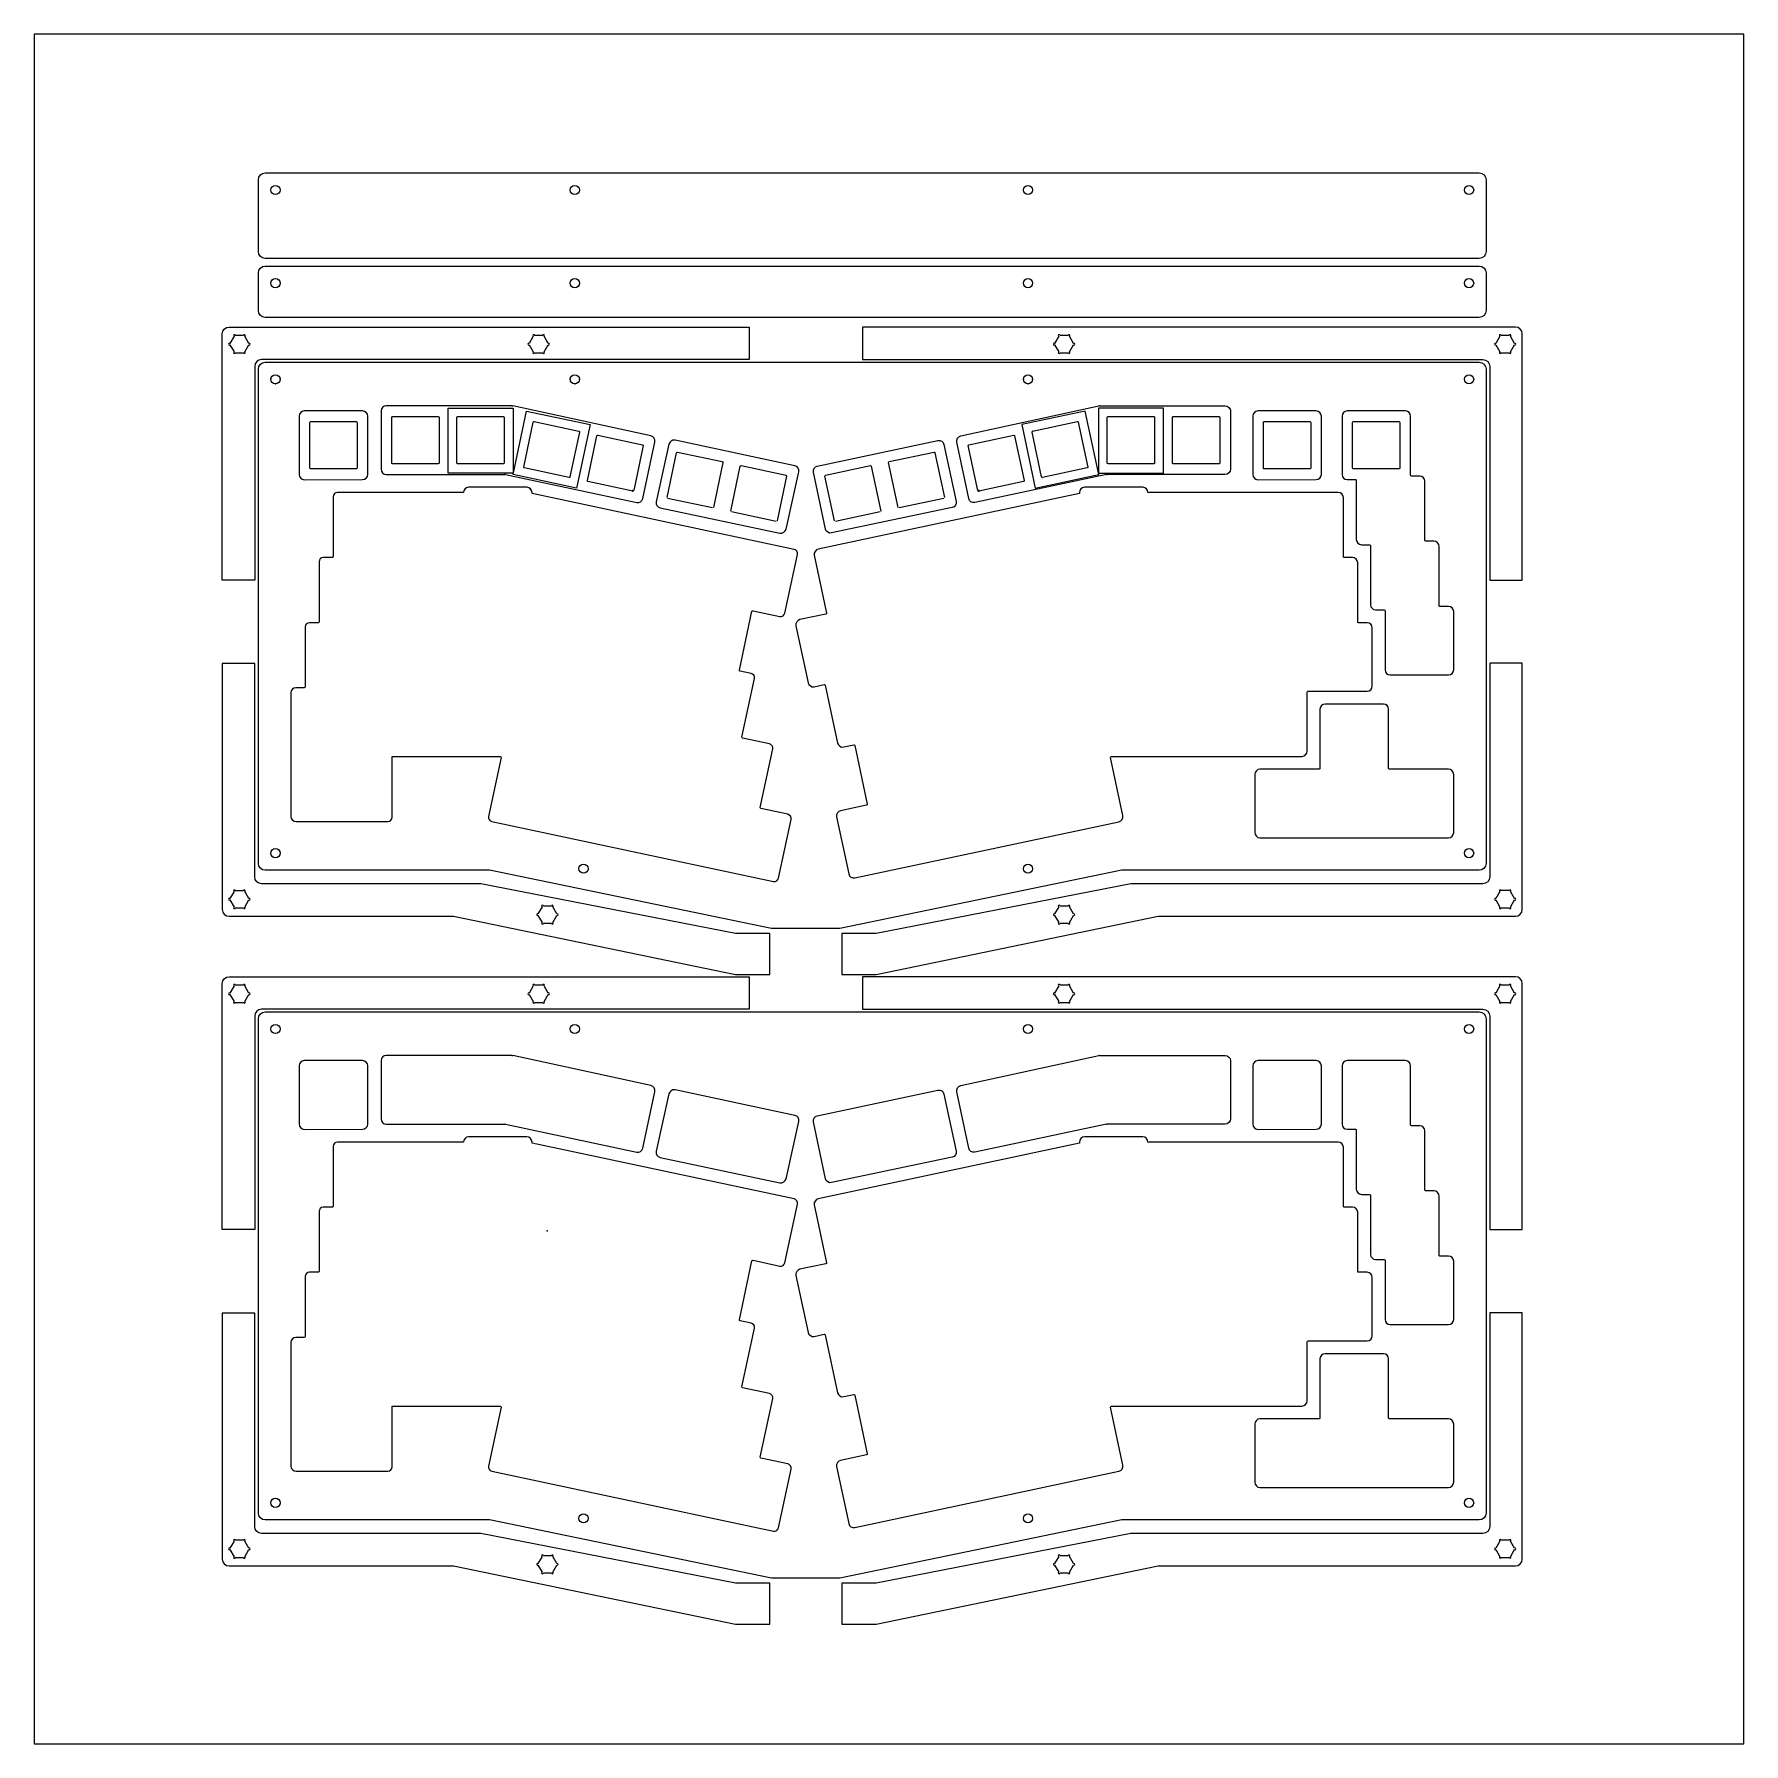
# Model space of a CAD drawing. Header units: centimetres. Extents: x -15 to 35, y -15 to 35.
import ezdxf

# ---------------------------------------------------------------- set-up
doc = ezdxf.new("R2010")
doc.units = ezdxf.units.CM
doc.header["$MEASUREMENT"] = 0
for name, color, linetype in [('lasercut_adelheid_hipro_addon v2_case', 7, 'Continuous'), ('lasercut_adelheid_hipro_addon v2_kecaps', 7, 'Continuous'), ('lasercut_adelheid_hipro_addon v2_scale 500mm', 7, 'Continuous')]:
    doc.layers.add(name, color=color, linetype=linetype)

msp = doc.modelspace()

# ---------------------------------------------------------------- linework, layer by layer
at = {"layer": 'lasercut_adelheid_hipro_addon v2_case'}
for p, q in [((-8.444, 28.643), (-8.444, 30.743)), ((-8.244, 30.943), (27.265, 30.943)), ((27.465, 30.743), (27.465, 28.643)), ((-8.444, 26.918), (-8.444, 28.018)), ((27.265, 28.443), (-8.244, 28.443)), ((-8.244, 28.218), (27.265, 28.218)), ((27.465, 28.018), (27.465, 26.918)), ((27.265, 26.718), (-8.244, 26.718)), ((-9.499, 19.037), (-9.499, 26.235)), ((-9.299, 26.435), (5.91, 26.435)), ((-9.156, 26.164), (-9.276, 25.956)), ((-8.88, 26.185), (-9.119, 26.185)), ((-8.723, 25.956), (-8.843, 26.164)), ((-0.403, 26.164), (-0.522, 25.956)), ((-0.127, 26.185), (-0.365, 26.185)), ((0.03, 25.956), (-0.089, 26.164)), ((5.91, 26.435), (5.91, 25.485)), ((28.32, 26.435), (9.221, 26.435)), ((9.221, 26.435), (9.221, 25.485)), ((14.965, 26.164), (14.845, 25.956)), ((15.241, 26.185), (15.002, 26.185)), ((15.398, 25.956), (15.278, 26.164)), ((27.864, 26.164), (27.744, 25.956)), ((28.14, 26.185), (27.901, 26.185)), ((28.297, 25.956), (28.177, 26.164)), ((28.52, 19.037), (28.52, 26.235)), ((-9.276, 25.914), (-9.156, 25.706)), ((-9.119, 25.685), (-8.88, 25.685)), ((-8.843, 25.706), (-8.723, 25.914)), ((-0.522, 25.914), (-0.403, 25.706)), ((-0.365, 25.685), (-0.127, 25.685)), ((-0.089, 25.706), (0.03, 25.914)), ((14.845, 25.914), (14.965, 25.706)), ((15.002, 25.685), (15.241, 25.685)), ((15.278, 25.706), (15.398, 25.914)), ((27.744, 25.914), (27.864, 25.706)), ((27.901, 25.685), (28.14, 25.685)), ((28.177, 25.706), (28.297, 25.914)), ((-8.55, 25.285), (-8.55, 19.037)), ((-8.444, 10.748), (-8.444, 25.206)), ((5.91, 25.485), (-8.35, 25.485)), ((-8.244, 25.406), (27.265, 25.406)), ((9.221, 25.485), (27.371, 25.485)), ((27.465, 25.206), (27.465, 10.748)), ((27.571, 25.285), (27.571, 19.037)), ((-1.026, 24.131), (-4.704, 24.13)), ((3.036, 23.249), (-1.005, 24.128)), ((12.096, 23.249), (16.136, 24.128)), ((16.158, 24.131), (19.835, 24.13)), ((-7.25, 23.831), (-7.25, 22.121)), ((-5.395, 23.981), (-7.1, 23.981)), ((-5.245, 22.126), (-5.245, 23.831)), ((-4.854, 23.98), (-4.854, 22.274)), ((19.985, 23.98), (19.985, 22.274)), ((20.641, 23.83), (20.641, 22.12)), ((22.496, 23.98), (20.791, 23.98)), ((22.646, 22.125), (22.646, 23.83)), ((23.249, 23.83), (23.249, 22.125)), ((25.104, 23.98), (23.399, 23.98)), ((25.254, 22.1), (25.254, 23.83)), ((2.8, 21.416), (3.151, 23.071)), ((3.564, 23.007), (3.191, 21.328)), ((7.246, 22.378), (3.742, 23.122)), ((7.904, 22.368), (11.43, 23.117)), ((11.608, 23.002), (11.962, 21.334)), ((12.332, 21.416), (11.98, 23.071)), ((-4.704, 22.124), (-1.233, 22.126)), ((-1.212, 22.123), (2.622, 21.3)), ((6.989, 20.526), (7.362, 22.2)), ((8.141, 20.527), (7.788, 22.19)), ((16.362, 22.123), (12.51, 21.3)), ((19.835, 22.124), (16.383, 22.126)), ((25.521, 22.075), (25.279, 22.075)), ((-7.1, 21.971), (-5.395, 21.976)), ((-2.444, 21.599), (-6.129, 21.599)), ((-2.444, 21.599), (-2.444, 21.599)), ((-0.589, 21.749), (-2.294, 21.749)), ((-0.439, 21.563), (-0.439, 21.599)), ((7.225, 19.934), (-0.439, 21.563)), ((15.569, 21.563), (7.931, 19.94)), ((15.569, 21.599), (15.569, 21.563)), ((17.424, 21.749), (15.719, 21.749)), ((17.574, 21.599), (17.574, 21.599)), ((23.139, 21.599), (17.574, 21.599)), ((20.791, 21.97), (22.496, 21.975)), ((23.399, 21.975), (23.641, 21.975)), ((23.666, 21.951), (23.666, 20.22)), ((25.671, 20.195), (25.671, 21.925)), ((-6.254, 21.474), (-6.254, 19.719)), ((3.307, 21.15), (6.811, 20.41)), ((11.847, 21.156), (8.319, 20.412)), ((23.289, 19.719), (23.289, 21.449)), ((23.816, 20.07), (24.058, 20.07)), ((24.083, 20.046), (24.083, 18.315)), ((25.938, 20.17), (25.696, 20.17)), ((26.088, 18.29), (26.088, 20.02)), ((-6.67, 19.569), (-6.67, 17.814)), ((-6.278, 19.694), (-6.545, 19.694)), ((6.956, 18.069), (7.321, 19.786)), ((7.816, 19.762), (8.176, 18.069)), ((23.557, 19.694), (23.314, 19.694)), ((23.707, 17.813), (23.707, 19.544)), ((-8.55, 19.037), (-9.499, 19.037)), ((27.571, 19.037), (28.52, 19.037)), ((5.628, 16.404), (5.993, 18.121)), ((6.023, 18.14), (6.808, 17.973)), ((8.157, 18.04), (7.396, 17.878)), ((24.233, 18.165), (24.485, 18.165)), ((24.51, 18.14), (24.51, 16.41)), ((26.365, 18.265), (26.112, 18.265)), ((26.515, 16.41), (26.515, 18.115)), ((-7.076, 17.664), (-7.076, 15.909)), ((-6.695, 17.789), (-6.951, 17.789)), ((7.28, 17.7), (7.635, 16.032)), ((23.984, 17.789), (23.731, 17.789)), ((24.134, 15.934), (24.134, 17.639)), ((-8.55, 16.599), (-9.499, 16.599)), ((-9.499, 16.599), (-9.499, 9.401)), ((-8.55, 10.352), (-8.55, 16.599)), ((28.52, 16.6), (27.571, 16.6)), ((27.571, 16.6), (27.571, 10.352)), ((28.52, 9.402), (28.52, 16.6)), ((5.967, 16.307), (5.647, 16.374)), ((5.698, 14.442), (6.063, 16.158)), ((24.66, 16.26), (26.365, 16.26)), ((-7.494, 15.734), (-7.493, 12.124)), ((-7.101, 15.884), (-7.344, 15.884)), ((7.813, 15.917), (8.108, 15.98)), ((8.137, 15.961), (8.497, 14.268)), ((22.229, 14.029), (22.229, 15.759)), ((22.254, 15.784), (23.984, 15.784)), ((22.605, 15.258), (22.605, 13.527)), ((24.46, 15.408), (22.755, 15.408)), ((24.61, 13.527), (24.61, 15.258)), ((6.502, 14.245), (5.718, 14.412)), ((6.234, 12.38), (6.599, 14.097)), ((8.675, 14.153), (8.97, 14.215)), ((8.999, 14.196), (9.364, 12.479)), ((-4.535, 12.099), (-4.535, 13.854)), ((-4.51, 13.879), (-1.371, 13.879)), ((-1.347, 13.848), (-1.714, 12.122)), ((16.84, 12.146), (16.478, 13.848)), ((16.503, 13.879), (18.945, 13.879)), ((18.945, 13.879), (19.218, 13.879)), ((19.218, 13.879), (22.079, 13.879)), ((22.58, 13.503), (20.85, 13.503)), ((26.365, 13.503), (24.634, 13.503)), ((20.7, 13.353), (20.7, 11.648)), ((26.515, 11.648), (26.515, 13.353)), ((7.038, 12.184), (6.253, 12.351)), ((6.769, 10.319), (7.134, 12.035)), ((8.468, 12.11), (8.823, 10.442)), ((9.345, 12.45), (8.584, 12.288)), ((-7.343, 11.974), (-4.66, 11.974)), ((-1.617, 11.974), (6.621, 10.223)), ((9.001, 10.327), (16.725, 11.969)), ((20.85, 11.498), (26.365, 11.498)), ((-1.68, 10.548), (-8.244, 10.548)), ((6.566, 8.847), (-1.68, 10.548)), ((16.812, 10.548), (8.566, 8.847)), ((27.265, 10.548), (16.812, 10.548)), ((-1.936, 10.152), (-8.35, 10.152)), ((5.51, 8.7), (-1.936, 10.152)), ((17.068, 10.152), (9.621, 8.7)), ((27.371, 10.152), (17.068, 10.152)), ((-9.156, 9.93), (-9.276, 9.723)), ((-9.276, 9.68), (-9.156, 9.473)), ((-8.88, 9.951), (-9.119, 9.951)), ((-8.723, 9.723), (-8.843, 9.93)), ((-8.843, 9.473), (-8.723, 9.68)), ((27.864, 9.93), (27.744, 9.723)), ((27.744, 9.68), (27.864, 9.473)), ((28.14, 9.952), (27.901, 9.952)), ((28.297, 9.723), (28.177, 9.93)), ((28.177, 9.473), (28.297, 9.68)), ((-9.299, 9.201), (-2.736, 9.201)), ((-9.119, 9.451), (-8.88, 9.451)), ((-2.736, 9.201), (5.51, 7.501)), ((-0.146, 9.476), (-0.266, 9.269)), ((-0.266, 9.226), (-0.146, 9.019)), ((0.13, 9.498), (-0.109, 9.498)), ((0.287, 9.269), (0.167, 9.476)), ((0.167, 9.019), (0.287, 9.226)), ((9.621, 7.501), (17.868, 9.202)), ((14.965, 9.476), (14.845, 9.269)), ((14.845, 9.226), (14.965, 9.019)), ((15.241, 9.498), (15.002, 9.498)), ((15.398, 9.269), (15.278, 9.476)), ((15.278, 9.019), (15.398, 9.226)), ((17.868, 9.202), (28.32, 9.202)), ((27.901, 9.452), (28.14, 9.452)), ((-0.109, 8.998), (0.13, 8.998)), ((6.51, 8.7), (5.51, 8.7)), ((6.51, 7.501), (6.51, 8.7)), ((8.566, 8.847), (6.566, 8.847)), ((9.621, 8.7), (8.621, 8.7)), ((8.621, 8.7), (8.621, 7.501)), ((15.002, 8.998), (15.241, 8.998)), ((5.51, 7.501), (6.51, 7.501)), ((8.621, 7.501), (9.621, 7.501)), ((-9.499, 0.037), (-9.499, 7.235)), ((-9.299, 7.435), (5.91, 7.435)), ((-9.156, 7.164), (-9.276, 6.956)), ((-8.88, 7.185), (-9.119, 7.185)), ((-8.723, 6.956), (-8.843, 7.164)), ((-0.403, 7.164), (-0.522, 6.956)), ((-0.127, 7.185), (-0.365, 7.185)), ((0.03, 6.956), (-0.089, 7.164)), ((5.91, 7.435), (5.91, 6.485)), ((28.32, 7.435), (9.221, 7.435)), ((9.221, 7.435), (9.221, 6.485)), ((14.965, 7.164), (14.845, 6.956)), ((15.241, 7.185), (15.002, 7.185)), ((15.398, 6.956), (15.278, 7.164)), ((27.864, 7.164), (27.744, 6.956)), ((28.14, 7.185), (27.901, 7.185)), ((28.297, 6.956), (28.177, 7.164)), ((28.52, 0.037), (28.52, 7.235)), ((-9.276, 6.914), (-9.156, 6.706)), ((-9.119, 6.685), (-8.88, 6.685)), ((-8.843, 6.706), (-8.723, 6.914)), ((-0.522, 6.914), (-0.403, 6.706)), ((-0.365, 6.685), (-0.127, 6.685)), ((-0.089, 6.706), (0.03, 6.914)), ((14.845, 6.914), (14.965, 6.706)), ((15.002, 6.685), (15.241, 6.685)), ((15.278, 6.706), (15.398, 6.914)), ((27.744, 6.914), (27.864, 6.706)), ((27.901, 6.685), (28.14, 6.685)), ((28.177, 6.706), (28.297, 6.914)), ((-8.55, 6.285), (-8.55, 0.037)), ((-8.444, -8.252), (-8.444, 6.206)), ((5.91, 6.485), (-8.35, 6.485)), ((-8.244, 6.406), (27.265, 6.406)), ((9.221, 6.485), (27.371, 6.485)), ((27.465, 6.206), (27.465, -8.252)), ((27.571, 6.285), (27.571, 0.037)), ((-1.026, 5.131), (-4.704, 5.13)), ((3.036, 4.249), (-1.005, 5.128)), ((12.096, 4.249), (16.136, 5.128)), ((16.158, 5.131), (19.835, 5.13)), ((-7.25, 4.831), (-7.25, 3.121)), ((-5.395, 4.981), (-7.1, 4.981)), ((-5.245, 3.126), (-5.245, 4.831)), ((-4.854, 4.98), (-4.854, 3.274)), ((19.985, 4.98), (19.985, 3.274)), ((20.641, 4.83), (20.641, 3.12)), ((22.496, 4.98), (20.791, 4.98)), ((22.646, 3.125), (22.646, 4.83)), ((23.249, 4.83), (23.249, 3.125)), ((25.104, 4.98), (23.399, 4.98)), ((25.254, 3.1), (25.254, 4.83)), ((2.8, 2.416), (3.151, 4.071)), ((3.564, 4.007), (3.191, 2.328)), ((7.246, 3.378), (3.742, 4.122)), ((7.904, 3.368), (11.43, 4.117)), ((11.608, 4.002), (11.962, 2.334)), ((12.332, 2.416), (11.98, 4.071)), ((-4.704, 3.124), (-1.233, 3.126)), ((-1.212, 3.123), (2.622, 2.3)), ((6.989, 1.526), (7.362, 3.2)), ((8.141, 1.527), (7.788, 3.19)), ((16.362, 3.123), (12.51, 2.3)), ((19.835, 3.124), (16.383, 3.126)), ((25.521, 3.075), (25.279, 3.075)), ((-7.1, 2.971), (-5.395, 2.976)), ((-2.444, 2.599), (-6.129, 2.599)), ((-2.444, 2.599), (-2.444, 2.599)), ((-0.589, 2.749), (-2.294, 2.749)), ((-0.439, 2.563), (-0.439, 2.599)), ((7.225, 0.934), (-0.439, 2.563)), ((15.569, 2.563), (7.931, 0.94)), ((15.569, 2.599), (15.569, 2.563)), ((17.424, 2.749), (15.719, 2.749)), ((23.139, 2.599), (17.574, 2.599)), ((17.574, 2.599), (17.574, 2.599)), ((20.791, 2.97), (22.496, 2.975)), ((23.399, 2.975), (23.641, 2.975)), ((23.666, 2.951), (23.666, 1.22)), ((25.671, 1.195), (25.671, 2.925)), ((-6.254, 2.474), (-6.254, 0.719)), ((3.307, 2.15), (6.811, 1.41)), ((11.847, 2.156), (8.319, 1.412)), ((23.289, 0.719), (23.289, 2.449)), ((23.816, 1.07), (24.058, 1.07)), ((24.083, 1.046), (24.083, -0.685)), ((25.938, 1.17), (25.696, 1.17)), ((26.088, -0.71), (26.088, 1.02)), ((-6.67, 0.569), (-6.67, -1.186)), ((-6.278, 0.694), (-6.545, 0.694)), ((6.956, -0.931), (7.321, 0.786)), ((7.816, 0.762), (8.176, -0.931)), ((23.557, 0.694), (23.314, 0.694)), ((23.707, -1.187), (23.707, 0.544)), ((-8.55, 0.037), (-9.499, 0.037)), ((27.571, 0.037), (28.52, 0.037)), ((5.628, -2.596), (5.993, -0.879)), ((6.023, -0.86), (6.808, -1.027)), ((8.157, -0.96), (7.396, -1.122)), ((24.233, -0.835), (24.485, -0.835)), ((24.51, -0.86), (24.51, -2.59)), ((26.365, -0.735), (26.112, -0.735)), ((26.515, -2.59), (26.515, -0.885)), ((-7.076, -1.336), (-7.076, -3.091)), ((-6.695, -1.211), (-6.951, -1.211)), ((7.28, -1.3), (7.635, -2.968)), ((23.984, -1.211), (23.731, -1.211)), ((24.134, -3.066), (24.134, -1.361)), ((-8.55, -2.401), (-9.499, -2.401)), ((-9.499, -2.401), (-9.499, -9.599)), ((-8.55, -8.648), (-8.55, -2.401)), ((28.52, -2.4), (27.571, -2.4)), ((27.571, -2.4), (27.571, -8.648)), ((28.52, -9.598), (28.52, -2.4)), ((5.967, -2.693), (5.647, -2.626)), ((5.698, -4.558), (6.063, -2.842)), ((24.66, -2.74), (26.365, -2.74)), ((-7.494, -3.266), (-7.493, -6.876)), ((-7.101, -3.116), (-7.344, -3.116)), ((7.813, -3.083), (8.108, -3.02)), ((8.137, -3.039), (8.497, -4.732)), ((22.229, -4.971), (22.229, -3.241)), ((22.254, -3.216), (23.984, -3.216)), ((22.605, -3.742), (22.605, -5.473)), ((24.46, -3.592), (22.755, -3.592)), ((24.61, -5.473), (24.61, -3.742)), ((6.502, -4.755), (5.718, -4.588)), ((6.234, -6.62), (6.599, -4.903)), ((8.675, -4.847), (8.97, -4.785)), ((8.999, -4.804), (9.364, -6.521)), ((-4.535, -6.901), (-4.535, -5.146)), ((-4.51, -5.121), (-1.371, -5.121)), ((-1.347, -5.152), (-1.714, -6.878)), ((16.84, -6.854), (16.478, -5.152)), ((16.503, -5.121), (18.945, -5.121)), ((18.945, -5.121), (19.218, -5.121)), ((19.218, -5.121), (22.079, -5.121)), ((22.58, -5.497), (20.85, -5.497)), ((26.365, -5.497), (24.634, -5.497)), ((20.7, -5.647), (20.7, -7.352)), ((26.515, -7.352), (26.515, -5.647)), ((7.038, -6.816), (6.253, -6.649)), ((6.769, -8.681), (7.134, -6.965)), ((8.468, -6.89), (8.823, -8.558)), ((9.345, -6.55), (8.584, -6.712)), ((-7.343, -7.026), (-4.66, -7.026)), ((-1.617, -7.026), (6.621, -8.777)), ((9.001, -8.673), (16.725, -7.031)), ((20.85, -7.502), (26.365, -7.502)), ((-1.68, -8.452), (-8.244, -8.452)), ((6.566, -10.153), (-1.68, -8.452)), ((16.812, -8.452), (8.566, -10.153)), ((27.265, -8.452), (16.812, -8.452)), ((-1.936, -8.848), (-8.35, -8.848)), ((5.51, -10.3), (-1.936, -8.848)), ((17.068, -8.848), (9.621, -10.3)), ((27.371, -8.848), (17.068, -8.848)), ((-9.156, -9.07), (-9.276, -9.277)), ((-9.276, -9.32), (-9.156, -9.527)), ((-8.88, -9.049), (-9.119, -9.049)), ((-8.723, -9.277), (-8.843, -9.07)), ((-8.843, -9.527), (-8.723, -9.32)), ((27.864, -9.07), (27.744, -9.277)), ((27.744, -9.32), (27.864, -9.527)), ((28.14, -9.048), (27.901, -9.048)), ((28.297, -9.277), (28.177, -9.07)), ((28.177, -9.527), (28.297, -9.32)), ((-9.299, -9.799), (-2.736, -9.799)), ((-9.119, -9.549), (-8.88, -9.549)), ((-2.736, -9.799), (5.51, -11.499)), ((-0.146, -9.524), (-0.266, -9.731)), ((-0.266, -9.774), (-0.146, -9.981)), ((0.13, -9.502), (-0.109, -9.502)), ((0.287, -9.731), (0.167, -9.524)), ((0.167, -9.981), (0.287, -9.774)), ((9.621, -11.499), (17.868, -9.798)), ((14.965, -9.524), (14.845, -9.731)), ((14.845, -9.774), (14.965, -9.981)), ((15.241, -9.502), (15.002, -9.502)), ((15.398, -9.731), (15.278, -9.524)), ((15.278, -9.981), (15.398, -9.774)), ((17.868, -9.798), (28.32, -9.798)), ((27.901, -9.548), (28.14, -9.548)), ((-0.109, -10.002), (0.13, -10.002)), ((6.51, -10.3), (5.51, -10.3)), ((6.51, -11.499), (6.51, -10.3)), ((8.566, -10.153), (6.566, -10.153)), ((8.621, -10.3), (8.621, -11.499)), ((9.621, -10.3), (8.621, -10.3)), ((15.002, -10.002), (15.241, -10.002)), ((5.51, -11.499), (6.51, -11.499)), ((8.621, -11.499), (9.621, -11.499))]:
    msp.add_line(p, q, dxfattribs=at)
at = {"layer": 'lasercut_adelheid_hipro_addon v2_case', "extrusion": (1.81e-14, 3.478e-13, -1)}
for centre in [(1.026, 24.031), (1.026, 5.031)]:
    msp.add_arc(centre, 0.1, 89.9846, 102.2801, dxfattribs=at)
at = {"layer": 'lasercut_adelheid_hipro_addon v2_case'}
for centre, start, end in [((16.158, 24.031), 89.9846, 102.2801), ((-1.233, 22.026), 77.8865, 90.0229), ((16.158, 5.031), 89.9846, 102.2801), ((-1.233, 3.026), 77.8865, 90.0229)]:
    msp.add_arc(centre, 0.1, start, end, dxfattribs=at)
at = {"layer": 'lasercut_adelheid_hipro_addon v2_case', "extrusion": (1e-16, 0, -1)}
for centre in [(-16.383, 22.026), (-16.383, 3.026)]:
    msp.add_arc(centre, 0.1, 77.9413, 90.0229, dxfattribs=at)
at = {"layer": 'lasercut_adelheid_hipro_addon v2_case'}
for points in [[(-8.444, 30.743), (-8.444, 30.854), (-8.354, 30.943), (-8.244, 30.943)], [(-8.079, 30.443), (-8.079, 30.517), (-8.018, 30.578), (-7.944, 30.578)], [(-7.944, 30.578), (-7.87, 30.578), (-7.809, 30.517), (-7.809, 30.443)], [(0.675, 30.443), (0.675, 30.517), (0.735, 30.578), (0.81, 30.578)], [(0.81, 30.578), (0.884, 30.578), (0.945, 30.517), (0.945, 30.443)], [(13.931, 30.443), (13.931, 30.517), (13.992, 30.578), (14.066, 30.578)], [(14.066, 30.578), (14.14, 30.578), (14.201, 30.517), (14.201, 30.443)], [(26.83, 30.443), (26.83, 30.517), (26.891, 30.578), (26.965, 30.578)], [(26.965, 30.578), (27.039, 30.578), (27.1, 30.517), (27.1, 30.443)], [(27.265, 30.943), (27.375, 30.943), (27.465, 30.854), (27.465, 30.743)], [(-7.944, 30.308), (-8.018, 30.308), (-8.079, 30.369), (-8.079, 30.443)], [(-7.809, 30.443), (-7.809, 30.369), (-7.87, 30.308), (-7.944, 30.308)], [(0.81, 30.308), (0.735, 30.308), (0.675, 30.369), (0.675, 30.443)], [(0.945, 30.443), (0.945, 30.369), (0.884, 30.308), (0.81, 30.308)], [(14.066, 30.308), (13.992, 30.308), (13.931, 30.369), (13.931, 30.443)], [(14.201, 30.443), (14.201, 30.369), (14.14, 30.308), (14.066, 30.308)], [(26.965, 30.308), (26.891, 30.308), (26.83, 30.369), (26.83, 30.443)], [(27.1, 30.443), (27.1, 30.369), (27.039, 30.308), (26.965, 30.308)], [(-8.244, 28.443), (-8.354, 28.443), (-8.444, 28.533), (-8.444, 28.643)], [(27.465, 28.643), (27.465, 28.533), (27.375, 28.443), (27.265, 28.443)], [(-8.444, 28.018), (-8.444, 28.128), (-8.354, 28.218), (-8.244, 28.218)], [(27.265, 28.218), (27.375, 28.218), (27.465, 28.128), (27.465, 28.018)], [(-8.079, 27.718), (-8.079, 27.792), (-8.018, 27.853), (-7.944, 27.853)], [(-7.944, 27.583), (-8.018, 27.583), (-8.079, 27.644), (-8.079, 27.718)], [(-7.944, 27.853), (-7.87, 27.853), (-7.809, 27.792), (-7.809, 27.718)], [(-7.809, 27.718), (-7.809, 27.644), (-7.87, 27.583), (-7.944, 27.583)], [(0.675, 27.718), (0.675, 27.792), (0.735, 27.853), (0.81, 27.853)], [(0.81, 27.583), (0.735, 27.583), (0.675, 27.644), (0.675, 27.718)], [(0.81, 27.853), (0.884, 27.853), (0.945, 27.792), (0.945, 27.718)], [(0.945, 27.718), (0.945, 27.644), (0.884, 27.583), (0.81, 27.583)], [(13.931, 27.718), (13.931, 27.792), (13.992, 27.853), (14.066, 27.853)], [(14.066, 27.583), (13.992, 27.583), (13.931, 27.644), (13.931, 27.718)], [(14.066, 27.853), (14.14, 27.853), (14.201, 27.792), (14.201, 27.718)], [(14.201, 27.718), (14.201, 27.644), (14.14, 27.583), (14.066, 27.583)], [(26.83, 27.718), (26.83, 27.792), (26.891, 27.853), (26.965, 27.853)], [(26.965, 27.583), (26.891, 27.583), (26.83, 27.644), (26.83, 27.718)], [(26.965, 27.853), (27.039, 27.853), (27.1, 27.792), (27.1, 27.718)], [(27.1, 27.718), (27.1, 27.644), (27.039, 27.583), (26.965, 27.583)], [(-8.244, 26.718), (-8.354, 26.718), (-8.444, 26.808), (-8.444, 26.918)], [(27.465, 26.918), (27.465, 26.808), (27.375, 26.718), (27.265, 26.718)], [(-9.499, 26.235), (-9.499, 26.345), (-9.41, 26.435), (-9.299, 26.435)], [(28.52, 26.235), (28.52, 26.345), (28.431, 26.435), (28.32, 26.435)], [(-8.711, 25.96), (-8.715, 25.96), (-8.719, 25.958), (-8.723, 25.956)], [(0.043, 25.96), (0.038, 25.96), (0.034, 25.958), (0.03, 25.956)], [(15.41, 25.96), (15.406, 25.96), (15.402, 25.958), (15.398, 25.956)], [(28.309, 25.96), (28.305, 25.96), (28.301, 25.958), (28.297, 25.956)], [(-8.35, 25.485), (-8.46, 25.485), (-8.55, 25.395), (-8.55, 25.285)], [(-8.444, 25.206), (-8.444, 25.317), (-8.354, 25.406), (-8.244, 25.406)], [(-8.079, 24.906), (-8.079, 24.981), (-8.018, 25.041), (-7.944, 25.041)], [(-7.944, 25.041), (-7.87, 25.041), (-7.809, 24.981), (-7.809, 24.906)], [(0.675, 24.906), (0.675, 24.981), (0.735, 25.041), (0.81, 25.041)], [(0.81, 25.041), (0.884, 25.041), (0.945, 24.981), (0.945, 24.906)], [(13.931, 24.906), (13.931, 24.981), (13.992, 25.041), (14.066, 25.041)], [(14.066, 25.041), (14.14, 25.041), (14.201, 24.981), (14.201, 24.906)], [(26.83, 24.906), (26.83, 24.981), (26.891, 25.041), (26.965, 25.041)], [(26.965, 25.041), (27.039, 25.041), (27.1, 24.981), (27.1, 24.906)], [(27.265, 25.406), (27.375, 25.406), (27.465, 25.317), (27.465, 25.206)], [(27.371, 25.485), (27.481, 25.485), (27.571, 25.395), (27.571, 25.285)], [(-7.944, 24.771), (-8.018, 24.771), (-8.079, 24.832), (-8.079, 24.906)], [(-7.809, 24.906), (-7.809, 24.832), (-7.87, 24.771), (-7.944, 24.771)], [(0.81, 24.771), (0.735, 24.771), (0.675, 24.832), (0.675, 24.906)], [(0.945, 24.906), (0.945, 24.832), (0.884, 24.771), (0.81, 24.771)], [(14.066, 24.771), (13.992, 24.771), (13.931, 24.832), (13.931, 24.906)], [(14.201, 24.906), (14.201, 24.832), (14.14, 24.771), (14.066, 24.771)], [(26.965, 24.771), (26.891, 24.771), (26.83, 24.832), (26.83, 24.906)], [(27.1, 24.906), (27.1, 24.832), (27.039, 24.771), (26.965, 24.771)], [(-4.704, 24.13), (-4.787, 24.13), (-4.854, 24.062), (-4.854, 23.98)], [(19.835, 24.13), (19.918, 24.13), (19.985, 24.062), (19.985, 23.98)], [(-7.1, 23.981), (-7.183, 23.981), (-7.25, 23.914), (-7.25, 23.831)], [(-5.245, 23.831), (-5.245, 23.914), (-5.312, 23.981), (-5.395, 23.981)], [(20.791, 23.98), (20.708, 23.98), (20.641, 23.913), (20.641, 23.83)], [(22.646, 23.83), (22.646, 23.913), (22.578, 23.98), (22.496, 23.98)], [(23.399, 23.98), (23.316, 23.98), (23.249, 23.913), (23.249, 23.83)], [(25.254, 23.83), (25.254, 23.913), (25.186, 23.98), (25.104, 23.98)], [(3.151, 23.071), (3.169, 23.152), (3.117, 23.232), (3.036, 23.249)], [(3.742, 23.122), (3.661, 23.14), (3.582, 23.088), (3.564, 23.007)], [(11.43, 23.117), (11.511, 23.135), (11.59, 23.083), (11.608, 23.002)], [(11.98, 23.071), (11.963, 23.152), (12.015, 23.232), (12.096, 23.249)], [(-7.25, 22.121), (-7.25, 22.038), (-7.183, 21.971), (-7.1, 21.971)], [(-5.395, 21.976), (-5.312, 21.976), (-5.245, 22.043), (-5.245, 22.126)], [(-4.854, 22.274), (-4.854, 22.191), (-4.787, 22.124), (-4.704, 22.124)], [(7.362, 22.2), (7.379, 22.281), (7.327, 22.36), (7.246, 22.378)], [(7.788, 22.19), (7.771, 22.271), (7.823, 22.351), (7.904, 22.368)], [(19.985, 22.274), (19.985, 22.191), (19.918, 22.124), (19.835, 22.124)], [(20.641, 22.12), (20.641, 22.037), (20.708, 21.97), (20.791, 21.97)], [(22.496, 21.975), (22.578, 21.975), (22.646, 22.042), (22.646, 22.125)], [(23.249, 22.125), (23.249, 22.042), (23.316, 21.975), (23.399, 21.975)], [(25.279, 22.075), (25.265, 22.075), (25.254, 22.086), (25.254, 22.1)], [(25.671, 21.925), (25.671, 22.008), (25.603, 22.075), (25.521, 22.075)], [(-6.129, 21.599), (-6.198, 21.599), (-6.254, 21.543), (-6.254, 21.474)], [(-2.294, 21.749), (-2.377, 21.749), (-2.444, 21.682), (-2.444, 21.599)], [(-0.439, 21.599), (-0.439, 21.682), (-0.506, 21.749), (-0.589, 21.749)], [(15.719, 21.749), (15.636, 21.749), (15.569, 21.682), (15.569, 21.599)], [(17.574, 21.599), (17.574, 21.682), (17.507, 21.749), (17.424, 21.749)], [(23.289, 21.449), (23.289, 21.532), (23.222, 21.599), (23.139, 21.599)], [(23.641, 21.975), (23.655, 21.975), (23.666, 21.964), (23.666, 21.951)], [(2.622, 21.3), (2.703, 21.283), (2.782, 21.335), (2.8, 21.416)], [(3.191, 21.328), (3.174, 21.247), (3.226, 21.167), (3.307, 21.15)], [(11.962, 21.334), (11.979, 21.253), (11.928, 21.173), (11.847, 21.156)], [(12.51, 21.3), (12.429, 21.283), (12.349, 21.335), (12.332, 21.416)], [(6.811, 20.41), (6.892, 20.393), (6.972, 20.445), (6.989, 20.526)], [(8.319, 20.412), (8.238, 20.394), (8.159, 20.446), (8.141, 20.527)], [(23.666, 20.22), (23.666, 20.137), (23.733, 20.07), (23.816, 20.07)], [(24.058, 20.07), (24.072, 20.07), (24.083, 20.059), (24.083, 20.046)], [(25.696, 20.17), (25.682, 20.17), (25.671, 20.181), (25.671, 20.195)], [(26.088, 20.02), (26.088, 20.103), (26.021, 20.17), (25.938, 20.17)], [(-6.545, 19.694), (-6.614, 19.694), (-6.67, 19.638), (-6.67, 19.569)], [(-6.254, 19.719), (-6.254, 19.705), (-6.265, 19.694), (-6.278, 19.694)], [(7.321, 19.786), (7.335, 19.854), (7.292, 19.92), (7.225, 19.934)], [(7.931, 19.94), (7.85, 19.922), (7.799, 19.843), (7.816, 19.762)], [(23.314, 19.694), (23.301, 19.694), (23.289, 19.705), (23.289, 19.719)], [(23.707, 19.544), (23.707, 19.627), (23.639, 19.694), (23.557, 19.694)], [(5.993, 18.121), (5.996, 18.134), (6.009, 18.143), (6.023, 18.14)], [(6.808, 17.973), (6.875, 17.959), (6.942, 18.002), (6.956, 18.069)], [(8.176, 18.069), (8.178, 18.056), (8.17, 18.043), (8.157, 18.04)], [(24.083, 18.315), (24.083, 18.232), (24.15, 18.165), (24.233, 18.165)], [(24.485, 18.165), (24.499, 18.165), (24.51, 18.154), (24.51, 18.14)], [(26.112, 18.265), (26.099, 18.265), (26.088, 18.276), (26.088, 18.29)], [(26.515, 18.115), (26.515, 18.198), (26.448, 18.265), (26.365, 18.265)], [(-6.951, 17.789), (-7.02, 17.789), (-7.076, 17.733), (-7.076, 17.664)], [(-6.67, 17.814), (-6.67, 17.8), (-6.681, 17.789), (-6.695, 17.789)], [(7.396, 17.878), (7.315, 17.861), (7.263, 17.781), (7.28, 17.7)], [(23.731, 17.789), (23.718, 17.789), (23.707, 17.8), (23.707, 17.813)], [(24.134, 17.639), (24.134, 17.722), (24.066, 17.789), (23.984, 17.789)], [(5.647, 16.374), (5.634, 16.377), (5.625, 16.39), (5.628, 16.404)], [(6.063, 16.158), (6.077, 16.226), (6.034, 16.292), (5.967, 16.307)], [(7.635, 16.032), (7.652, 15.951), (7.732, 15.9), (7.813, 15.917)], [(24.51, 16.41), (24.51, 16.327), (24.577, 16.26), (24.66, 16.26)], [(26.365, 16.26), (26.448, 16.26), (26.515, 16.327), (26.515, 16.41)], [(-7.344, 15.884), (-7.427, 15.884), (-7.494, 15.817), (-7.494, 15.734)], [(-7.076, 15.909), (-7.076, 15.895), (-7.087, 15.884), (-7.101, 15.884)], [(8.108, 15.98), (8.121, 15.982), (8.134, 15.974), (8.137, 15.961)], [(22.229, 15.759), (22.229, 15.773), (22.24, 15.784), (22.254, 15.784)], [(23.984, 15.784), (24.066, 15.784), (24.134, 15.851), (24.134, 15.934)], [(22.755, 15.408), (22.672, 15.408), (22.605, 15.34), (22.605, 15.258)], [(24.61, 15.258), (24.61, 15.34), (24.543, 15.408), (24.46, 15.408)], [(5.718, 14.412), (5.704, 14.415), (5.695, 14.428), (5.698, 14.442)], [(6.599, 14.097), (6.613, 14.164), (6.57, 14.231), (6.502, 14.245)], [(8.497, 14.268), (8.514, 14.187), (8.594, 14.135), (8.675, 14.153)], [(8.97, 14.215), (8.983, 14.218), (8.996, 14.21), (8.999, 14.196)], [(22.079, 13.879), (22.161, 13.879), (22.229, 13.946), (22.229, 14.029)], [(-4.535, 13.854), (-4.535, 13.868), (-4.524, 13.879), (-4.51, 13.879)], [(-1.371, 13.879), (-1.355, 13.879), (-1.343, 13.864), (-1.347, 13.848)], [(16.478, 13.848), (16.475, 13.864), (16.487, 13.879), (16.503, 13.879)], [(20.85, 13.503), (20.767, 13.503), (20.7, 13.435), (20.7, 13.353)], [(22.605, 13.527), (22.605, 13.514), (22.594, 13.503), (22.58, 13.503)], [(24.634, 13.503), (24.621, 13.503), (24.61, 13.514), (24.61, 13.527)], [(26.515, 13.353), (26.515, 13.435), (26.448, 13.503), (26.365, 13.503)], [(-7.493, 12.124), (-7.493, 12.041), (-7.426, 11.974), (-7.343, 11.974)], [(-4.66, 11.974), (-4.591, 11.974), (-4.535, 12.03), (-4.535, 12.099)], [(-1.714, 12.122), (-1.728, 12.054), (-1.685, 11.988), (-1.617, 11.974)], [(6.253, 12.351), (6.239, 12.353), (6.231, 12.367), (6.234, 12.38)], [(7.134, 12.035), (7.149, 12.103), (7.105, 12.169), (7.038, 12.184)], [(8.584, 12.288), (8.503, 12.271), (8.451, 12.191), (8.468, 12.11)], [(9.364, 12.479), (9.367, 12.466), (9.358, 12.453), (9.345, 12.45)], [(16.725, 11.969), (16.806, 11.986), (16.857, 12.065), (16.84, 12.146)], [(20.7, 11.648), (20.7, 11.565), (20.767, 11.498), (20.85, 11.498)], [(26.365, 11.498), (26.448, 11.498), (26.515, 11.565), (26.515, 11.648)], [(-8.079, 11.048), (-8.079, 11.122), (-8.018, 11.183), (-7.944, 11.183)], [(-7.944, 10.913), (-8.018, 10.913), (-8.079, 10.973), (-8.079, 11.048)], [(-7.944, 11.183), (-7.87, 11.183), (-7.809, 11.122), (-7.809, 11.048)], [(-7.809, 11.048), (-7.809, 10.973), (-7.87, 10.913), (-7.944, 10.913)], [(26.83, 11.048), (26.83, 11.122), (26.891, 11.183), (26.965, 11.183)], [(26.965, 10.913), (26.891, 10.913), (26.83, 10.973), (26.83, 11.048)], [(26.965, 11.183), (27.039, 11.183), (27.1, 11.122), (27.1, 11.048)], [(27.1, 11.048), (27.1, 10.973), (27.039, 10.913), (26.965, 10.913)], [(-8.244, 10.548), (-8.354, 10.548), (-8.444, 10.637), (-8.444, 10.748)], [(0.931, 10.594), (0.931, 10.668), (0.992, 10.729), (1.066, 10.729)], [(1.066, 10.459), (0.992, 10.459), (0.931, 10.52), (0.931, 10.594)], [(1.066, 10.729), (1.14, 10.729), (1.201, 10.668), (1.201, 10.594)], [(1.201, 10.594), (1.201, 10.52), (1.14, 10.459), (1.066, 10.459)], [(13.931, 10.594), (13.931, 10.668), (13.992, 10.729), (14.066, 10.729)], [(14.066, 10.459), (13.992, 10.459), (13.931, 10.52), (13.931, 10.594)], [(14.066, 10.729), (14.14, 10.729), (14.201, 10.668), (14.201, 10.594)], [(14.201, 10.594), (14.201, 10.52), (14.14, 10.459), (14.066, 10.459)], [(27.465, 10.748), (27.465, 10.637), (27.375, 10.548), (27.265, 10.548)], [(-8.35, 10.152), (-8.46, 10.152), (-8.55, 10.241), (-8.55, 10.352)], [(6.621, 10.223), (6.689, 10.208), (6.755, 10.251), (6.769, 10.319)], [(8.823, 10.442), (8.84, 10.361), (8.92, 10.31), (9.001, 10.327)], [(27.571, 10.352), (27.571, 10.241), (27.481, 10.152), (27.371, 10.152)], [(-8.711, 9.726), (-8.715, 9.726), (-8.719, 9.725), (-8.723, 9.723)], [(28.309, 9.727), (28.305, 9.727), (28.301, 9.725), (28.297, 9.723)], [(-9.499, 9.401), (-9.5, 9.291), (-9.41, 9.201), (-9.299, 9.201)], [(0.299, 9.273), (0.294, 9.273), (0.29, 9.271), (0.287, 9.269)], [(15.41, 9.273), (15.406, 9.273), (15.402, 9.271), (15.398, 9.269)], [(28.32, 9.202), (28.431, 9.202), (28.52, 9.291), (28.52, 9.402)], [(-9.499, 7.235), (-9.499, 7.345), (-9.41, 7.435), (-9.299, 7.435)], [(28.52, 7.235), (28.52, 7.345), (28.431, 7.435), (28.32, 7.435)], [(-8.711, 6.96), (-8.715, 6.96), (-8.719, 6.958), (-8.723, 6.956)], [(0.043, 6.96), (0.038, 6.96), (0.034, 6.958), (0.03, 6.956)], [(15.41, 6.96), (15.406, 6.96), (15.402, 6.958), (15.398, 6.956)], [(28.309, 6.96), (28.305, 6.96), (28.301, 6.958), (28.297, 6.956)], [(-8.35, 6.485), (-8.46, 6.485), (-8.55, 6.395), (-8.55, 6.285)], [(-8.444, 6.206), (-8.444, 6.317), (-8.354, 6.406), (-8.244, 6.406)], [(-8.079, 5.906), (-8.079, 5.981), (-8.018, 6.041), (-7.944, 6.041)], [(-7.944, 6.041), (-7.87, 6.041), (-7.809, 5.981), (-7.809, 5.906)], [(0.675, 5.906), (0.675, 5.981), (0.735, 6.041), (0.81, 6.041)], [(0.81, 6.041), (0.884, 6.041), (0.945, 5.981), (0.945, 5.906)], [(13.931, 5.906), (13.931, 5.981), (13.992, 6.041), (14.066, 6.041)], [(14.066, 6.041), (14.14, 6.041), (14.201, 5.981), (14.201, 5.906)], [(26.83, 5.906), (26.83, 5.981), (26.891, 6.041), (26.965, 6.041)], [(26.965, 6.041), (27.039, 6.041), (27.1, 5.981), (27.1, 5.906)], [(27.265, 6.406), (27.375, 6.406), (27.465, 6.317), (27.465, 6.206)], [(27.371, 6.485), (27.481, 6.485), (27.571, 6.395), (27.571, 6.285)], [(-7.944, 5.771), (-8.018, 5.771), (-8.079, 5.832), (-8.079, 5.906)], [(-7.809, 5.906), (-7.809, 5.832), (-7.87, 5.771), (-7.944, 5.771)], [(0.81, 5.771), (0.735, 5.771), (0.675, 5.832), (0.675, 5.906)], [(0.945, 5.906), (0.945, 5.832), (0.884, 5.771), (0.81, 5.771)], [(14.066, 5.771), (13.992, 5.771), (13.931, 5.832), (13.931, 5.906)], [(14.201, 5.906), (14.201, 5.832), (14.14, 5.771), (14.066, 5.771)], [(26.965, 5.771), (26.891, 5.771), (26.83, 5.832), (26.83, 5.906)], [(27.1, 5.906), (27.1, 5.832), (27.039, 5.771), (26.965, 5.771)], [(-4.704, 5.13), (-4.787, 5.13), (-4.854, 5.062), (-4.854, 4.98)], [(19.835, 5.13), (19.918, 5.13), (19.985, 5.062), (19.985, 4.98)], [(-7.1, 4.981), (-7.183, 4.981), (-7.25, 4.914), (-7.25, 4.831)], [(-5.245, 4.831), (-5.245, 4.914), (-5.312, 4.981), (-5.395, 4.981)], [(20.791, 4.98), (20.708, 4.98), (20.641, 4.913), (20.641, 4.83)], [(22.646, 4.83), (22.646, 4.913), (22.578, 4.98), (22.496, 4.98)], [(23.399, 4.98), (23.316, 4.98), (23.249, 4.913), (23.249, 4.83)], [(25.254, 4.83), (25.254, 4.913), (25.186, 4.98), (25.104, 4.98)], [(3.151, 4.071), (3.169, 4.152), (3.117, 4.232), (3.036, 4.249)], [(3.742, 4.122), (3.661, 4.14), (3.582, 4.088), (3.564, 4.007)], [(11.43, 4.117), (11.511, 4.135), (11.59, 4.083), (11.608, 4.002)], [(11.98, 4.071), (11.963, 4.152), (12.015, 4.232), (12.096, 4.249)], [(-7.25, 3.121), (-7.25, 3.038), (-7.183, 2.971), (-7.1, 2.971)], [(-5.395, 2.976), (-5.312, 2.976), (-5.245, 3.043), (-5.245, 3.126)], [(-4.854, 3.274), (-4.854, 3.191), (-4.787, 3.124), (-4.704, 3.124)], [(7.362, 3.2), (7.379, 3.281), (7.327, 3.36), (7.246, 3.378)], [(7.788, 3.19), (7.771, 3.271), (7.823, 3.351), (7.904, 3.368)], [(19.985, 3.274), (19.985, 3.191), (19.918, 3.124), (19.835, 3.124)], [(20.641, 3.12), (20.641, 3.037), (20.708, 2.97), (20.791, 2.97)], [(22.496, 2.975), (22.578, 2.975), (22.646, 3.042), (22.646, 3.125)], [(23.249, 3.125), (23.249, 3.042), (23.316, 2.975), (23.399, 2.975)], [(25.279, 3.075), (25.265, 3.075), (25.254, 3.086), (25.254, 3.1)], [(25.671, 2.925), (25.671, 3.008), (25.603, 3.075), (25.521, 3.075)], [(-6.129, 2.599), (-6.198, 2.599), (-6.254, 2.543), (-6.254, 2.474)], [(-2.294, 2.749), (-2.377, 2.749), (-2.444, 2.682), (-2.444, 2.599)], [(-0.439, 2.599), (-0.439, 2.682), (-0.506, 2.749), (-0.589, 2.749)], [(15.719, 2.749), (15.636, 2.749), (15.569, 2.682), (15.569, 2.599)], [(17.574, 2.599), (17.574, 2.682), (17.507, 2.749), (17.424, 2.749)], [(23.289, 2.449), (23.289, 2.532), (23.222, 2.599), (23.139, 2.599)], [(23.641, 2.975), (23.655, 2.975), (23.666, 2.964), (23.666, 2.951)], [(2.622, 2.3), (2.703, 2.283), (2.782, 2.335), (2.8, 2.416)], [(3.191, 2.328), (3.174, 2.247), (3.226, 2.167), (3.307, 2.15)], [(11.962, 2.334), (11.979, 2.253), (11.928, 2.173), (11.847, 2.156)], [(12.51, 2.3), (12.429, 2.283), (12.349, 2.335), (12.332, 2.416)], [(6.811, 1.41), (6.892, 1.393), (6.972, 1.445), (6.989, 1.526)], [(8.319, 1.412), (8.238, 1.394), (8.159, 1.446), (8.141, 1.527)], [(23.666, 1.22), (23.666, 1.137), (23.733, 1.07), (23.816, 1.07)], [(24.058, 1.07), (24.072, 1.07), (24.083, 1.059), (24.083, 1.046)], [(25.696, 1.17), (25.682, 1.17), (25.671, 1.181), (25.671, 1.195)], [(26.088, 1.02), (26.088, 1.103), (26.021, 1.17), (25.938, 1.17)], [(-6.545, 0.694), (-6.614, 0.694), (-6.67, 0.638), (-6.67, 0.569)], [(-6.254, 0.719), (-6.254, 0.705), (-6.265, 0.694), (-6.278, 0.694)], [(7.321, 0.786), (7.335, 0.854), (7.292, 0.92), (7.225, 0.934)], [(7.931, 0.94), (7.85, 0.922), (7.799, 0.843), (7.816, 0.762)], [(23.314, 0.694), (23.301, 0.694), (23.289, 0.705), (23.289, 0.719)], [(23.707, 0.544), (23.707, 0.627), (23.639, 0.694), (23.557, 0.694)], [(5.993, -0.879), (5.996, -0.866), (6.009, -0.857), (6.023, -0.86)], [(6.808, -1.027), (6.875, -1.041), (6.942, -0.998), (6.956, -0.931)], [(8.176, -0.931), (8.178, -0.944), (8.17, -0.957), (8.157, -0.96)], [(24.083, -0.685), (24.083, -0.768), (24.15, -0.835), (24.233, -0.835)], [(24.485, -0.835), (24.499, -0.835), (24.51, -0.846), (24.51, -0.86)], [(26.112, -0.735), (26.099, -0.735), (26.088, -0.724), (26.088, -0.71)], [(26.515, -0.885), (26.515, -0.802), (26.448, -0.735), (26.365, -0.735)], [(-6.951, -1.211), (-7.02, -1.211), (-7.076, -1.267), (-7.076, -1.336)], [(-6.67, -1.186), (-6.67, -1.2), (-6.681, -1.211), (-6.695, -1.211)], [(7.396, -1.122), (7.315, -1.139), (7.263, -1.219), (7.28, -1.3)], [(23.731, -1.211), (23.718, -1.211), (23.707, -1.2), (23.707, -1.187)], [(24.134, -1.361), (24.134, -1.278), (24.066, -1.211), (23.984, -1.211)], [(5.647, -2.626), (5.634, -2.623), (5.625, -2.61), (5.628, -2.596)], [(6.063, -2.842), (6.077, -2.774), (6.034, -2.708), (5.967, -2.693)], [(7.635, -2.968), (7.652, -3.049), (7.732, -3.1), (7.813, -3.083)], [(24.51, -2.59), (24.51, -2.673), (24.577, -2.74), (24.66, -2.74)], [(26.365, -2.74), (26.448, -2.74), (26.515, -2.673), (26.515, -2.59)], [(-7.344, -3.116), (-7.427, -3.116), (-7.494, -3.183), (-7.494, -3.266)], [(-7.076, -3.091), (-7.076, -3.105), (-7.087, -3.116), (-7.101, -3.116)], [(8.108, -3.02), (8.121, -3.018), (8.134, -3.026), (8.137, -3.039)], [(22.229, -3.241), (22.229, -3.227), (22.24, -3.216), (22.254, -3.216)], [(23.984, -3.216), (24.066, -3.216), (24.134, -3.149), (24.134, -3.066)], [(22.755, -3.592), (22.672, -3.592), (22.605, -3.66), (22.605, -3.742)], [(24.61, -3.742), (24.61, -3.66), (24.543, -3.592), (24.46, -3.592)], [(5.718, -4.588), (5.704, -4.585), (5.695, -4.572), (5.698, -4.558)], [(6.599, -4.903), (6.613, -4.836), (6.57, -4.769), (6.502, -4.755)], [(8.497, -4.732), (8.514, -4.813), (8.594, -4.865), (8.675, -4.847)], [(8.97, -4.785), (8.983, -4.782), (8.996, -4.79), (8.999, -4.804)], [(22.079, -5.121), (22.161, -5.121), (22.229, -5.054), (22.229, -4.971)], [(-4.535, -5.146), (-4.535, -5.132), (-4.524, -5.121), (-4.51, -5.121)], [(-1.371, -5.121), (-1.355, -5.121), (-1.343, -5.136), (-1.347, -5.152)], [(16.478, -5.152), (16.475, -5.136), (16.487, -5.121), (16.503, -5.121)], [(20.85, -5.497), (20.767, -5.497), (20.7, -5.565), (20.7, -5.647)], [(22.605, -5.473), (22.605, -5.486), (22.594, -5.497), (22.58, -5.497)], [(24.634, -5.497), (24.621, -5.497), (24.61, -5.486), (24.61, -5.473)], [(26.515, -5.647), (26.515, -5.565), (26.448, -5.497), (26.365, -5.497)], [(-7.493, -6.876), (-7.493, -6.959), (-7.426, -7.026), (-7.343, -7.026)], [(-4.66, -7.026), (-4.591, -7.026), (-4.535, -6.97), (-4.535, -6.901)], [(-1.714, -6.878), (-1.728, -6.946), (-1.685, -7.012), (-1.617, -7.026)], [(6.253, -6.649), (6.239, -6.647), (6.231, -6.633), (6.234, -6.62)], [(7.134, -6.965), (7.149, -6.897), (7.105, -6.831), (7.038, -6.816)], [(8.584, -6.712), (8.503, -6.729), (8.451, -6.809), (8.468, -6.89)], [(9.364, -6.521), (9.367, -6.534), (9.358, -6.547), (9.345, -6.55)], [(16.725, -7.031), (16.806, -7.014), (16.857, -6.935), (16.84, -6.854)], [(20.7, -7.352), (20.7, -7.435), (20.767, -7.502), (20.85, -7.502)], [(26.365, -7.502), (26.448, -7.502), (26.515, -7.435), (26.515, -7.352)], [(-8.079, -7.952), (-8.079, -7.878), (-8.018, -7.817), (-7.944, -7.817)], [(-7.944, -8.087), (-8.018, -8.087), (-8.079, -8.027), (-8.079, -7.952)], [(-7.944, -7.817), (-7.87, -7.817), (-7.809, -7.878), (-7.809, -7.952)], [(-7.809, -7.952), (-7.809, -8.027), (-7.87, -8.087), (-7.944, -8.087)], [(26.83, -7.952), (26.83, -7.878), (26.891, -7.817), (26.965, -7.817)], [(26.965, -8.087), (26.891, -8.087), (26.83, -8.027), (26.83, -7.952)], [(26.965, -7.817), (27.039, -7.817), (27.1, -7.878), (27.1, -7.952)], [(27.1, -7.952), (27.1, -8.027), (27.039, -8.087), (26.965, -8.087)], [(-8.244, -8.452), (-8.354, -8.452), (-8.444, -8.363), (-8.444, -8.252)], [(0.931, -8.406), (0.931, -8.332), (0.992, -8.271), (1.066, -8.271)], [(1.066, -8.541), (0.992, -8.541), (0.931, -8.48), (0.931, -8.406)], [(1.066, -8.271), (1.14, -8.271), (1.201, -8.332), (1.201, -8.406)], [(1.201, -8.406), (1.201, -8.48), (1.14, -8.541), (1.066, -8.541)], [(13.931, -8.406), (13.931, -8.332), (13.992, -8.271), (14.066, -8.271)], [(14.066, -8.541), (13.992, -8.541), (13.931, -8.48), (13.931, -8.406)], [(14.066, -8.271), (14.14, -8.271), (14.201, -8.332), (14.201, -8.406)], [(14.201, -8.406), (14.201, -8.48), (14.14, -8.541), (14.066, -8.541)], [(27.465, -8.252), (27.465, -8.363), (27.375, -8.452), (27.265, -8.452)], [(-8.35, -8.848), (-8.46, -8.848), (-8.55, -8.759), (-8.55, -8.648)], [(6.621, -8.777), (6.689, -8.792), (6.755, -8.749), (6.769, -8.681)], [(8.823, -8.558), (8.84, -8.639), (8.92, -8.69), (9.001, -8.673)], [(27.571, -8.648), (27.571, -8.759), (27.481, -8.848), (27.371, -8.848)], [(-8.711, -9.274), (-8.715, -9.274), (-8.719, -9.275), (-8.723, -9.277)], [(28.309, -9.273), (28.305, -9.273), (28.301, -9.275), (28.297, -9.277)], [(-9.499, -9.599), (-9.5, -9.709), (-9.41, -9.799), (-9.299, -9.799)], [(0.299, -9.727), (0.294, -9.727), (0.29, -9.729), (0.287, -9.731)], [(15.41, -9.727), (15.406, -9.727), (15.402, -9.729), (15.398, -9.731)], [(28.32, -9.798), (28.431, -9.798), (28.52, -9.709), (28.52, -9.598)]]:
    msp.add_open_spline(points, degree=3, dxfattribs=at)
for points, knots in [([(-9.119, 26.185), (-9.119, 26.199), (-9.13, 26.21), (-9.158, 26.21), (-9.169, 26.199), (-9.169, 26.185), (-9.169, 26.176), (-9.164, 26.168), (-9.156, 26.164)], [6, 6, 6, 6, 7, 7, 8, 8, 8, 9, 9, 9, 9]), ([(-8.843, 26.164), (-8.835, 26.168), (-8.83, 26.176), (-8.83, 26.185), (-8.83, 26.199), (-8.841, 26.21), (-8.855, 26.21), (-8.869, 26.21), (-8.88, 26.199), (-8.88, 26.185)], [2, 2, 2, 2, 3, 3, 3, 4, 4, 4, 5, 5, 5, 5]), ([(-0.365, 26.185), (-0.365, 26.199), (-0.377, 26.21), (-0.404, 26.21), (-0.415, 26.199), (-0.415, 26.185), (-0.415, 26.176), (-0.41, 26.168), (-0.403, 26.164)], [6, 6, 6, 6, 7, 7, 8, 8, 8, 9, 9, 9, 9]), ([(-0.089, 26.164), (-0.082, 26.168), (-0.077, 26.176), (-0.077, 26.185), (-0.077, 26.199), (-0.088, 26.21), (-0.102, 26.21), (-0.115, 26.21), (-0.127, 26.199), (-0.127, 26.185)], [2, 2, 2, 2, 3, 3, 3, 4, 4, 4, 5, 5, 5, 5]), ([(15.002, 26.185), (15.002, 26.199), (14.991, 26.21), (14.963, 26.21), (14.952, 26.199), (14.952, 26.185), (14.952, 26.176), (14.957, 26.168), (14.965, 26.164)], [6, 6, 6, 6, 7, 7, 8, 8, 8, 9, 9, 9, 9]), ([(15.278, 26.164), (15.286, 26.168), (15.291, 26.176), (15.291, 26.185), (15.291, 26.199), (15.28, 26.21), (15.266, 26.21), (15.252, 26.21), (15.241, 26.199), (15.241, 26.185)], [2, 2, 2, 2, 3, 3, 3, 4, 4, 4, 5, 5, 5, 5]), ([(27.901, 26.185), (27.901, 26.199), (27.89, 26.21), (27.862, 26.21), (27.851, 26.199), (27.851, 26.185), (27.851, 26.176), (27.856, 26.168), (27.864, 26.164)], [6, 6, 6, 6, 7, 7, 8, 8, 8, 9, 9, 9, 9]), ([(28.177, 26.164), (28.185, 26.168), (28.19, 26.176), (28.19, 26.185), (28.19, 26.199), (28.179, 26.21), (28.165, 26.21), (28.151, 26.21), (28.14, 26.199), (28.14, 26.185)], [2, 2, 2, 2, 3, 3, 3, 4, 4, 4, 5, 5, 5, 5]), ([(-9.276, 25.956), (-9.28, 25.958), (-9.284, 25.96), (-9.288, 25.96), (-9.302, 25.96), (-9.313, 25.949), (-9.313, 25.935), (-9.313, 25.921), (-9.302, 25.91), (-9.288, 25.91), (-9.284, 25.91), (-9.28, 25.911), (-9.276, 25.914)], [10, 10, 10, 10, 11, 11, 11, 12, 12, 12, 13, 13, 13, 14, 14, 14, 14]), ([(-9.156, 25.706), (-9.164, 25.702), (-9.169, 25.694), (-9.169, 25.685), (-9.169, 25.671), (-9.158, 25.66), (-9.13, 25.66), (-9.119, 25.671), (-9.119, 25.685)], [15, 15, 15, 15, 16, 16, 16, 17, 17, 18, 18, 18, 18]), ([(-8.88, 25.685), (-8.88, 25.671), (-8.869, 25.66), (-8.855, 25.66), (-8.841, 25.66), (-8.83, 25.671), (-8.83, 25.685), (-8.83, 25.694), (-8.835, 25.702), (-8.843, 25.706)], [19, 19, 19, 19, 20, 20, 20, 21, 21, 21, 22, 22, 22, 22]), ([(-8.723, 25.914), (-8.719, 25.911), (-8.715, 25.91), (-8.711, 25.91), (-8.697, 25.91), (-8.686, 25.921), (-8.686, 25.935), (-8.686, 25.949), (-8.697, 25.96), (-8.711, 25.96)], [23, 23, 23, 23, 24, 24, 24, 25, 25, 25, 26, 26, 26, 26]), ([(-0.522, 25.956), (-0.526, 25.958), (-0.53, 25.96), (-0.535, 25.96), (-0.548, 25.96), (-0.56, 25.949), (-0.56, 25.935), (-0.56, 25.921), (-0.548, 25.91), (-0.535, 25.91), (-0.53, 25.91), (-0.526, 25.911), (-0.522, 25.914)], [10, 10, 10, 10, 11, 11, 11, 12, 12, 12, 13, 13, 13, 14, 14, 14, 14]), ([(-0.403, 25.706), (-0.41, 25.702), (-0.415, 25.694), (-0.415, 25.685), (-0.415, 25.671), (-0.404, 25.66), (-0.377, 25.66), (-0.365, 25.671), (-0.365, 25.685)], [15, 15, 15, 15, 16, 16, 16, 17, 17, 18, 18, 18, 18]), ([(-0.127, 25.685), (-0.127, 25.671), (-0.115, 25.66), (-0.102, 25.66), (-0.088, 25.66), (-0.077, 25.671), (-0.077, 25.685), (-0.077, 25.694), (-0.082, 25.702), (-0.089, 25.706)], [19, 19, 19, 19, 20, 20, 20, 21, 21, 21, 22, 22, 22, 22]), ([(0.03, 25.914), (0.034, 25.911), (0.038, 25.91), (0.043, 25.91), (0.056, 25.91), (0.068, 25.921), (0.068, 25.935), (0.068, 25.949), (0.056, 25.96), (0.043, 25.96)], [23, 23, 23, 23, 24, 24, 24, 25, 25, 25, 26, 26, 26, 26]), ([(14.845, 25.956), (14.841, 25.958), (14.837, 25.96), (14.833, 25.96), (14.819, 25.96), (14.808, 25.949), (14.808, 25.935), (14.808, 25.921), (14.819, 25.91), (14.833, 25.91), (14.837, 25.91), (14.841, 25.911), (14.845, 25.914)], [10, 10, 10, 10, 11, 11, 11, 12, 12, 12, 13, 13, 13, 14, 14, 14, 14]), ([(14.965, 25.706), (14.957, 25.702), (14.952, 25.694), (14.952, 25.685), (14.952, 25.671), (14.963, 25.66), (14.991, 25.66), (15.002, 25.671), (15.002, 25.685)], [15, 15, 15, 15, 16, 16, 16, 17, 17, 18, 18, 18, 18]), ([(15.241, 25.685), (15.241, 25.671), (15.252, 25.66), (15.266, 25.66), (15.28, 25.66), (15.291, 25.671), (15.291, 25.685), (15.291, 25.694), (15.286, 25.702), (15.278, 25.706)], [19, 19, 19, 19, 20, 20, 20, 21, 21, 21, 22, 22, 22, 22]), ([(15.398, 25.914), (15.402, 25.911), (15.406, 25.91), (15.41, 25.91), (15.424, 25.91), (15.435, 25.921), (15.435, 25.935), (15.435, 25.949), (15.424, 25.96), (15.41, 25.96)], [23, 23, 23, 23, 24, 24, 24, 25, 25, 25, 26, 26, 26, 26]), ([(27.744, 25.956), (27.74, 25.958), (27.736, 25.96), (27.732, 25.96), (27.718, 25.96), (27.707, 25.949), (27.707, 25.935), (27.707, 25.921), (27.718, 25.91), (27.732, 25.91), (27.736, 25.91), (27.74, 25.911), (27.744, 25.914)], [10, 10, 10, 10, 11, 11, 11, 12, 12, 12, 13, 13, 13, 14, 14, 14, 14]), ([(27.864, 25.706), (27.856, 25.702), (27.851, 25.694), (27.851, 25.685), (27.851, 25.671), (27.862, 25.66), (27.89, 25.66), (27.901, 25.671), (27.901, 25.685)], [15, 15, 15, 15, 16, 16, 16, 17, 17, 18, 18, 18, 18]), ([(28.14, 25.685), (28.14, 25.671), (28.151, 25.66), (28.165, 25.66), (28.179, 25.66), (28.19, 25.671), (28.19, 25.685), (28.19, 25.694), (28.185, 25.702), (28.177, 25.706)], [19, 19, 19, 19, 20, 20, 20, 21, 21, 21, 22, 22, 22, 22]), ([(28.297, 25.914), (28.301, 25.911), (28.305, 25.91), (28.309, 25.91), (28.323, 25.91), (28.334, 25.921), (28.334, 25.935), (28.334, 25.949), (28.323, 25.96), (28.309, 25.96)], [23, 23, 23, 23, 24, 24, 24, 25, 25, 25, 26, 26, 26, 26]), ([(-9.276, 9.723), (-9.28, 9.725), (-9.284, 9.726), (-9.288, 9.726), (-9.302, 9.726), (-9.313, 9.715), (-9.313, 9.701), (-9.313, 9.688), (-9.302, 9.676), (-9.288, 9.676), (-9.284, 9.676), (-9.28, 9.678), (-9.276, 9.68)], [10, 10, 10, 10, 11, 11, 11, 12, 12, 12, 13, 13, 13, 14, 14, 14, 14]), ([(-9.119, 9.951), (-9.119, 9.965), (-9.13, 9.976), (-9.158, 9.976), (-9.169, 9.965), (-9.169, 9.951), (-9.169, 9.942), (-9.164, 9.934), (-9.156, 9.93)], [6, 6, 6, 6, 7, 7, 8, 8, 8, 9, 9, 9, 9]), ([(-8.843, 9.93), (-8.835, 9.934), (-8.83, 9.942), (-8.83, 9.951), (-8.83, 9.965), (-8.841, 9.976), (-8.855, 9.976), (-8.869, 9.976), (-8.88, 9.965), (-8.88, 9.951)], [2, 2, 2, 2, 3, 3, 3, 4, 4, 4, 5, 5, 5, 5]), ([(-8.723, 9.68), (-8.719, 9.678), (-8.715, 9.676), (-8.711, 9.676), (-8.697, 9.676), (-8.686, 9.688), (-8.686, 9.701), (-8.686, 9.715), (-8.697, 9.726), (-8.711, 9.726)], [23, 23, 23, 23, 24, 24, 24, 25, 25, 25, 26, 26, 26, 26]), ([(-0.109, 9.498), (-0.109, 9.511), (-0.12, 9.523), (-0.148, 9.523), (-0.159, 9.511), (-0.159, 9.498), (-0.159, 9.488), (-0.154, 9.481), (-0.146, 9.476)], [6, 6, 6, 6, 7, 7, 8, 8, 8, 9, 9, 9, 9]), ([(0.167, 9.476), (0.174, 9.481), (0.18, 9.488), (0.18, 9.498), (0.18, 9.511), (0.168, 9.523), (0.155, 9.523), (0.141, 9.523), (0.13, 9.511), (0.13, 9.498)], [2, 2, 2, 2, 3, 3, 3, 4, 4, 4, 5, 5, 5, 5]), ([(15.002, 9.498), (15.002, 9.512), (14.991, 9.523), (14.963, 9.523), (14.952, 9.512), (14.952, 9.498), (14.952, 9.488), (14.957, 9.481), (14.965, 9.476)], [6, 6, 6, 6, 7, 7, 8, 8, 8, 9, 9, 9, 9]), ([(15.278, 9.476), (15.286, 9.481), (15.291, 9.488), (15.291, 9.498), (15.291, 9.512), (15.28, 9.523), (15.266, 9.523), (15.252, 9.523), (15.241, 9.512), (15.241, 9.498)], [2, 2, 2, 2, 3, 3, 3, 4, 4, 4, 5, 5, 5, 5]), ([(27.744, 9.723), (27.74, 9.725), (27.736, 9.727), (27.732, 9.727), (27.718, 9.727), (27.707, 9.715), (27.707, 9.702), (27.707, 9.688), (27.718, 9.677), (27.732, 9.677), (27.736, 9.677), (27.74, 9.678), (27.744, 9.68)], [10, 10, 10, 10, 11, 11, 11, 12, 12, 12, 13, 13, 13, 14, 14, 14, 14]), ([(27.901, 9.952), (27.901, 9.965), (27.89, 9.977), (27.862, 9.977), (27.851, 9.965), (27.851, 9.952), (27.851, 9.942), (27.856, 9.935), (27.864, 9.93)], [6, 6, 6, 6, 7, 7, 8, 8, 8, 9, 9, 9, 9]), ([(28.177, 9.93), (28.185, 9.935), (28.19, 9.942), (28.19, 9.952), (28.19, 9.965), (28.179, 9.977), (28.165, 9.977), (28.151, 9.977), (28.14, 9.965), (28.14, 9.952)], [2, 2, 2, 2, 3, 3, 3, 4, 4, 4, 5, 5, 5, 5]), ([(28.297, 9.68), (28.301, 9.678), (28.305, 9.677), (28.309, 9.677), (28.323, 9.677), (28.334, 9.688), (28.334, 9.702), (28.334, 9.715), (28.323, 9.727), (28.309, 9.727)], [23, 23, 23, 23, 24, 24, 24, 25, 25, 25, 26, 26, 26, 26]), ([(-9.156, 9.473), (-9.164, 9.468), (-9.169, 9.461), (-9.169, 9.451), (-9.169, 9.438), (-9.158, 9.426), (-9.13, 9.426), (-9.119, 9.438), (-9.119, 9.451)], [15, 15, 15, 15, 16, 16, 16, 17, 17, 18, 18, 18, 18]), ([(-8.88, 9.451), (-8.88, 9.438), (-8.869, 9.426), (-8.855, 9.426), (-8.841, 9.426), (-8.83, 9.438), (-8.83, 9.451), (-8.83, 9.461), (-8.835, 9.468), (-8.843, 9.473)], [19, 19, 19, 19, 20, 20, 20, 21, 21, 21, 22, 22, 22, 22]), ([(-0.266, 9.269), (-0.27, 9.271), (-0.274, 9.273), (-0.278, 9.273), (-0.292, 9.273), (-0.303, 9.261), (-0.303, 9.248), (-0.303, 9.234), (-0.292, 9.223), (-0.278, 9.223), (-0.274, 9.223), (-0.27, 9.224), (-0.266, 9.226)], [10, 10, 10, 10, 11, 11, 11, 12, 12, 12, 13, 13, 13, 14, 14, 14, 14]), ([(-0.146, 9.019), (-0.154, 9.015), (-0.159, 9.007), (-0.159, 8.998), (-0.159, 8.984), (-0.148, 8.973), (-0.12, 8.973), (-0.109, 8.984), (-0.109, 8.998)], [15, 15, 15, 15, 16, 16, 16, 17, 17, 18, 18, 18, 18]), ([(0.13, 8.998), (0.13, 8.984), (0.141, 8.973), (0.155, 8.973), (0.168, 8.973), (0.18, 8.984), (0.18, 8.998), (0.18, 9.007), (0.174, 9.015), (0.167, 9.019)], [19, 19, 19, 19, 20, 20, 20, 21, 21, 21, 22, 22, 22, 22]), ([(0.287, 9.226), (0.29, 9.224), (0.294, 9.223), (0.299, 9.223), (0.313, 9.223), (0.324, 9.234), (0.324, 9.248), (0.324, 9.261), (0.313, 9.273), (0.299, 9.273)], [23, 23, 23, 23, 24, 24, 24, 25, 25, 25, 26, 26, 26, 26]), ([(14.845, 9.269), (14.841, 9.271), (14.837, 9.273), (14.833, 9.273), (14.819, 9.273), (14.808, 9.262), (14.808, 9.248), (14.808, 9.234), (14.819, 9.223), (14.833, 9.223), (14.837, 9.223), (14.841, 9.224), (14.845, 9.226)], [10, 10, 10, 10, 11, 11, 11, 12, 12, 12, 13, 13, 13, 14, 14, 14, 14]), ([(14.965, 9.019), (14.957, 9.015), (14.952, 9.007), (14.952, 8.998), (14.952, 8.984), (14.963, 8.973), (14.991, 8.973), (15.002, 8.984), (15.002, 8.998)], [15, 15, 15, 15, 16, 16, 16, 17, 17, 18, 18, 18, 18]), ([(15.241, 8.998), (15.241, 8.984), (15.252, 8.973), (15.266, 8.973), (15.28, 8.973), (15.291, 8.984), (15.291, 8.998), (15.291, 9.007), (15.286, 9.015), (15.278, 9.019)], [19, 19, 19, 19, 20, 20, 20, 21, 21, 21, 22, 22, 22, 22]), ([(15.398, 9.226), (15.402, 9.224), (15.406, 9.223), (15.41, 9.223), (15.424, 9.223), (15.435, 9.234), (15.435, 9.248), (15.435, 9.262), (15.424, 9.273), (15.41, 9.273)], [23, 23, 23, 23, 24, 24, 24, 25, 25, 25, 26, 26, 26, 26]), ([(27.864, 9.473), (27.856, 9.469), (27.851, 9.461), (27.851, 9.452), (27.851, 9.438), (27.862, 9.427), (27.89, 9.427), (27.901, 9.438), (27.901, 9.452)], [15, 15, 15, 15, 16, 16, 16, 17, 17, 18, 18, 18, 18]), ([(28.14, 9.452), (28.14, 9.438), (28.151, 9.427), (28.165, 9.427), (28.179, 9.427), (28.19, 9.438), (28.19, 9.452), (28.19, 9.461), (28.185, 9.469), (28.177, 9.473)], [19, 19, 19, 19, 20, 20, 20, 21, 21, 21, 22, 22, 22, 22]), ([(-9.119, 7.185), (-9.119, 7.199), (-9.13, 7.21), (-9.158, 7.21), (-9.169, 7.199), (-9.169, 7.185), (-9.169, 7.176), (-9.164, 7.168), (-9.156, 7.164)], [6, 6, 6, 6, 7, 7, 8, 8, 8, 9, 9, 9, 9]), ([(-8.843, 7.164), (-8.835, 7.168), (-8.83, 7.176), (-8.83, 7.185), (-8.83, 7.199), (-8.841, 7.21), (-8.855, 7.21), (-8.869, 7.21), (-8.88, 7.199), (-8.88, 7.185)], [2, 2, 2, 2, 3, 3, 3, 4, 4, 4, 5, 5, 5, 5]), ([(-0.365, 7.185), (-0.365, 7.199), (-0.377, 7.21), (-0.404, 7.21), (-0.415, 7.199), (-0.415, 7.185), (-0.415, 7.176), (-0.41, 7.168), (-0.403, 7.164)], [6, 6, 6, 6, 7, 7, 8, 8, 8, 9, 9, 9, 9]), ([(-0.089, 7.164), (-0.082, 7.168), (-0.077, 7.176), (-0.077, 7.185), (-0.077, 7.199), (-0.088, 7.21), (-0.102, 7.21), (-0.115, 7.21), (-0.127, 7.199), (-0.127, 7.185)], [2, 2, 2, 2, 3, 3, 3, 4, 4, 4, 5, 5, 5, 5]), ([(15.002, 7.185), (15.002, 7.199), (14.991, 7.21), (14.963, 7.21), (14.952, 7.199), (14.952, 7.185), (14.952, 7.176), (14.957, 7.168), (14.965, 7.164)], [6, 6, 6, 6, 7, 7, 8, 8, 8, 9, 9, 9, 9]), ([(15.278, 7.164), (15.286, 7.168), (15.291, 7.176), (15.291, 7.185), (15.291, 7.199), (15.28, 7.21), (15.266, 7.21), (15.252, 7.21), (15.241, 7.199), (15.241, 7.185)], [2, 2, 2, 2, 3, 3, 3, 4, 4, 4, 5, 5, 5, 5]), ([(27.901, 7.185), (27.901, 7.199), (27.89, 7.21), (27.862, 7.21), (27.851, 7.199), (27.851, 7.185), (27.851, 7.176), (27.856, 7.168), (27.864, 7.164)], [6, 6, 6, 6, 7, 7, 8, 8, 8, 9, 9, 9, 9]), ([(28.177, 7.164), (28.185, 7.168), (28.19, 7.176), (28.19, 7.185), (28.19, 7.199), (28.179, 7.21), (28.165, 7.21), (28.151, 7.21), (28.14, 7.199), (28.14, 7.185)], [2, 2, 2, 2, 3, 3, 3, 4, 4, 4, 5, 5, 5, 5]), ([(-9.276, 6.956), (-9.28, 6.958), (-9.284, 6.96), (-9.288, 6.96), (-9.302, 6.96), (-9.313, 6.949), (-9.313, 6.935), (-9.313, 6.921), (-9.302, 6.91), (-9.288, 6.91), (-9.284, 6.91), (-9.28, 6.911), (-9.276, 6.914)], [10, 10, 10, 10, 11, 11, 11, 12, 12, 12, 13, 13, 13, 14, 14, 14, 14]), ([(-9.156, 6.706), (-9.164, 6.702), (-9.169, 6.694), (-9.169, 6.685), (-9.169, 6.671), (-9.158, 6.66), (-9.13, 6.66), (-9.119, 6.671), (-9.119, 6.685)], [15, 15, 15, 15, 16, 16, 16, 17, 17, 18, 18, 18, 18]), ([(-8.88, 6.685), (-8.88, 6.671), (-8.869, 6.66), (-8.855, 6.66), (-8.841, 6.66), (-8.83, 6.671), (-8.83, 6.685), (-8.83, 6.694), (-8.835, 6.702), (-8.843, 6.706)], [19, 19, 19, 19, 20, 20, 20, 21, 21, 21, 22, 22, 22, 22]), ([(-8.723, 6.914), (-8.719, 6.911), (-8.715, 6.91), (-8.711, 6.91), (-8.697, 6.91), (-8.686, 6.921), (-8.686, 6.935), (-8.686, 6.949), (-8.697, 6.96), (-8.711, 6.96)], [23, 23, 23, 23, 24, 24, 24, 25, 25, 25, 26, 26, 26, 26]), ([(-0.522, 6.956), (-0.526, 6.958), (-0.53, 6.96), (-0.535, 6.96), (-0.548, 6.96), (-0.56, 6.949), (-0.56, 6.935), (-0.56, 6.921), (-0.548, 6.91), (-0.535, 6.91), (-0.53, 6.91), (-0.526, 6.911), (-0.522, 6.914)], [10, 10, 10, 10, 11, 11, 11, 12, 12, 12, 13, 13, 13, 14, 14, 14, 14]), ([(-0.403, 6.706), (-0.41, 6.702), (-0.415, 6.694), (-0.415, 6.685), (-0.415, 6.671), (-0.404, 6.66), (-0.377, 6.66), (-0.365, 6.671), (-0.365, 6.685)], [15, 15, 15, 15, 16, 16, 16, 17, 17, 18, 18, 18, 18]), ([(-0.127, 6.685), (-0.127, 6.671), (-0.115, 6.66), (-0.102, 6.66), (-0.088, 6.66), (-0.077, 6.671), (-0.077, 6.685), (-0.077, 6.694), (-0.082, 6.702), (-0.089, 6.706)], [19, 19, 19, 19, 20, 20, 20, 21, 21, 21, 22, 22, 22, 22]), ([(0.03, 6.914), (0.034, 6.911), (0.038, 6.91), (0.043, 6.91), (0.056, 6.91), (0.068, 6.921), (0.068, 6.935), (0.068, 6.949), (0.056, 6.96), (0.043, 6.96)], [23, 23, 23, 23, 24, 24, 24, 25, 25, 25, 26, 26, 26, 26]), ([(14.845, 6.956), (14.841, 6.958), (14.837, 6.96), (14.833, 6.96), (14.819, 6.96), (14.808, 6.949), (14.808, 6.935), (14.808, 6.921), (14.819, 6.91), (14.833, 6.91), (14.837, 6.91), (14.841, 6.911), (14.845, 6.914)], [10, 10, 10, 10, 11, 11, 11, 12, 12, 12, 13, 13, 13, 14, 14, 14, 14]), ([(14.965, 6.706), (14.957, 6.702), (14.952, 6.694), (14.952, 6.685), (14.952, 6.671), (14.963, 6.66), (14.991, 6.66), (15.002, 6.671), (15.002, 6.685)], [15, 15, 15, 15, 16, 16, 16, 17, 17, 18, 18, 18, 18]), ([(15.241, 6.685), (15.241, 6.671), (15.252, 6.66), (15.266, 6.66), (15.28, 6.66), (15.291, 6.671), (15.291, 6.685), (15.291, 6.694), (15.286, 6.702), (15.278, 6.706)], [19, 19, 19, 19, 20, 20, 20, 21, 21, 21, 22, 22, 22, 22]), ([(15.398, 6.914), (15.402, 6.911), (15.406, 6.91), (15.41, 6.91), (15.424, 6.91), (15.435, 6.921), (15.435, 6.935), (15.435, 6.949), (15.424, 6.96), (15.41, 6.96)], [23, 23, 23, 23, 24, 24, 24, 25, 25, 25, 26, 26, 26, 26]), ([(27.744, 6.956), (27.74, 6.958), (27.736, 6.96), (27.732, 6.96), (27.718, 6.96), (27.707, 6.949), (27.707, 6.935), (27.707, 6.921), (27.718, 6.91), (27.732, 6.91), (27.736, 6.91), (27.74, 6.911), (27.744, 6.914)], [10, 10, 10, 10, 11, 11, 11, 12, 12, 12, 13, 13, 13, 14, 14, 14, 14]), ([(27.864, 6.706), (27.856, 6.702), (27.851, 6.694), (27.851, 6.685), (27.851, 6.671), (27.862, 6.66), (27.89, 6.66), (27.901, 6.671), (27.901, 6.685)], [15, 15, 15, 15, 16, 16, 16, 17, 17, 18, 18, 18, 18]), ([(28.14, 6.685), (28.14, 6.671), (28.151, 6.66), (28.165, 6.66), (28.179, 6.66), (28.19, 6.671), (28.19, 6.685), (28.19, 6.694), (28.185, 6.702), (28.177, 6.706)], [19, 19, 19, 19, 20, 20, 20, 21, 21, 21, 22, 22, 22, 22]), ([(28.297, 6.914), (28.301, 6.911), (28.305, 6.91), (28.309, 6.91), (28.323, 6.91), (28.334, 6.921), (28.334, 6.935), (28.334, 6.949), (28.323, 6.96), (28.309, 6.96)], [23, 23, 23, 23, 24, 24, 24, 25, 25, 25, 26, 26, 26, 26]), ([(-9.276, -9.277), (-9.28, -9.275), (-9.284, -9.274), (-9.288, -9.274), (-9.302, -9.274), (-9.313, -9.285), (-9.313, -9.299), (-9.313, -9.312), (-9.302, -9.324), (-9.288, -9.324), (-9.284, -9.324), (-9.28, -9.322), (-9.276, -9.32)], [10, 10, 10, 10, 11, 11, 11, 12, 12, 12, 13, 13, 13, 14, 14, 14, 14]), ([(-9.119, -9.049), (-9.119, -9.035), (-9.13, -9.024), (-9.158, -9.024), (-9.169, -9.035), (-9.169, -9.049), (-9.169, -9.058), (-9.164, -9.066), (-9.156, -9.07)], [6, 6, 6, 6, 7, 7, 8, 8, 8, 9, 9, 9, 9]), ([(-8.843, -9.07), (-8.835, -9.066), (-8.83, -9.058), (-8.83, -9.049), (-8.83, -9.035), (-8.841, -9.024), (-8.855, -9.024), (-8.869, -9.024), (-8.88, -9.035), (-8.88, -9.049)], [2, 2, 2, 2, 3, 3, 3, 4, 4, 4, 5, 5, 5, 5]), ([(-8.723, -9.32), (-8.719, -9.322), (-8.715, -9.324), (-8.711, -9.324), (-8.697, -9.324), (-8.686, -9.312), (-8.686, -9.299), (-8.686, -9.285), (-8.697, -9.274), (-8.711, -9.274)], [23, 23, 23, 23, 24, 24, 24, 25, 25, 25, 26, 26, 26, 26]), ([(-0.109, -9.502), (-0.109, -9.489), (-0.12, -9.477), (-0.148, -9.477), (-0.159, -9.489), (-0.159, -9.502), (-0.159, -9.512), (-0.154, -9.519), (-0.146, -9.524)], [6, 6, 6, 6, 7, 7, 8, 8, 8, 9, 9, 9, 9]), ([(0.167, -9.524), (0.174, -9.519), (0.18, -9.512), (0.18, -9.502), (0.18, -9.489), (0.168, -9.477), (0.155, -9.477), (0.141, -9.477), (0.13, -9.489), (0.13, -9.502)], [2, 2, 2, 2, 3, 3, 3, 4, 4, 4, 5, 5, 5, 5]), ([(15.002, -9.502), (15.002, -9.488), (14.991, -9.477), (14.963, -9.477), (14.952, -9.488), (14.952, -9.502), (14.952, -9.512), (14.957, -9.519), (14.965, -9.524)], [6, 6, 6, 6, 7, 7, 8, 8, 8, 9, 9, 9, 9]), ([(15.278, -9.524), (15.286, -9.519), (15.291, -9.512), (15.291, -9.502), (15.291, -9.488), (15.28, -9.477), (15.266, -9.477), (15.252, -9.477), (15.241, -9.488), (15.241, -9.502)], [2, 2, 2, 2, 3, 3, 3, 4, 4, 4, 5, 5, 5, 5]), ([(27.744, -9.277), (27.74, -9.275), (27.736, -9.273), (27.732, -9.273), (27.718, -9.273), (27.707, -9.285), (27.707, -9.298), (27.707, -9.312), (27.718, -9.323), (27.732, -9.323), (27.736, -9.323), (27.74, -9.322), (27.744, -9.32)], [10, 10, 10, 10, 11, 11, 11, 12, 12, 12, 13, 13, 13, 14, 14, 14, 14]), ([(27.901, -9.048), (27.901, -9.035), (27.89, -9.023), (27.862, -9.023), (27.851, -9.035), (27.851, -9.048), (27.851, -9.058), (27.856, -9.065), (27.864, -9.07)], [6, 6, 6, 6, 7, 7, 8, 8, 8, 9, 9, 9, 9]), ([(28.177, -9.07), (28.185, -9.065), (28.19, -9.058), (28.19, -9.048), (28.19, -9.035), (28.179, -9.023), (28.165, -9.023), (28.151, -9.023), (28.14, -9.035), (28.14, -9.048)], [2, 2, 2, 2, 3, 3, 3, 4, 4, 4, 5, 5, 5, 5]), ([(28.297, -9.32), (28.301, -9.322), (28.305, -9.323), (28.309, -9.323), (28.323, -9.323), (28.334, -9.312), (28.334, -9.298), (28.334, -9.285), (28.323, -9.273), (28.309, -9.273)], [23, 23, 23, 23, 24, 24, 24, 25, 25, 25, 26, 26, 26, 26]), ([(-9.156, -9.527), (-9.164, -9.532), (-9.169, -9.539), (-9.169, -9.549), (-9.169, -9.562), (-9.158, -9.574), (-9.13, -9.574), (-9.119, -9.562), (-9.119, -9.549)], [15, 15, 15, 15, 16, 16, 16, 17, 17, 18, 18, 18, 18]), ([(-8.88, -9.549), (-8.88, -9.562), (-8.869, -9.574), (-8.855, -9.574), (-8.841, -9.574), (-8.83, -9.562), (-8.83, -9.549), (-8.83, -9.539), (-8.835, -9.532), (-8.843, -9.527)], [19, 19, 19, 19, 20, 20, 20, 21, 21, 21, 22, 22, 22, 22]), ([(-0.266, -9.731), (-0.27, -9.729), (-0.274, -9.727), (-0.278, -9.727), (-0.292, -9.727), (-0.303, -9.739), (-0.303, -9.752), (-0.303, -9.766), (-0.292, -9.777), (-0.278, -9.777), (-0.274, -9.777), (-0.27, -9.776), (-0.266, -9.774)], [10, 10, 10, 10, 11, 11, 11, 12, 12, 12, 13, 13, 13, 14, 14, 14, 14]), ([(-0.146, -9.981), (-0.154, -9.985), (-0.159, -9.993), (-0.159, -10.002), (-0.159, -10.016), (-0.148, -10.027), (-0.12, -10.027), (-0.109, -10.016), (-0.109, -10.002)], [15, 15, 15, 15, 16, 16, 16, 17, 17, 18, 18, 18, 18]), ([(0.13, -10.002), (0.13, -10.016), (0.141, -10.027), (0.155, -10.027), (0.168, -10.027), (0.18, -10.016), (0.18, -10.002), (0.18, -9.993), (0.174, -9.985), (0.167, -9.981)], [19, 19, 19, 19, 20, 20, 20, 21, 21, 21, 22, 22, 22, 22]), ([(0.287, -9.774), (0.29, -9.776), (0.294, -9.777), (0.299, -9.777), (0.313, -9.777), (0.324, -9.766), (0.324, -9.752), (0.324, -9.739), (0.313, -9.727), (0.299, -9.727)], [23, 23, 23, 23, 24, 24, 24, 25, 25, 25, 26, 26, 26, 26]), ([(14.845, -9.731), (14.841, -9.729), (14.837, -9.727), (14.833, -9.727), (14.819, -9.727), (14.808, -9.738), (14.808, -9.752), (14.808, -9.766), (14.819, -9.777), (14.833, -9.777), (14.837, -9.777), (14.841, -9.776), (14.845, -9.774)], [10, 10, 10, 10, 11, 11, 11, 12, 12, 12, 13, 13, 13, 14, 14, 14, 14]), ([(14.965, -9.981), (14.957, -9.985), (14.952, -9.993), (14.952, -10.002), (14.952, -10.016), (14.963, -10.027), (14.991, -10.027), (15.002, -10.016), (15.002, -10.002)], [15, 15, 15, 15, 16, 16, 16, 17, 17, 18, 18, 18, 18]), ([(15.241, -10.002), (15.241, -10.016), (15.252, -10.027), (15.266, -10.027), (15.28, -10.027), (15.291, -10.016), (15.291, -10.002), (15.291, -9.993), (15.286, -9.985), (15.278, -9.981)], [19, 19, 19, 19, 20, 20, 20, 21, 21, 21, 22, 22, 22, 22]), ([(15.398, -9.774), (15.402, -9.776), (15.406, -9.777), (15.41, -9.777), (15.424, -9.777), (15.435, -9.766), (15.435, -9.752), (15.435, -9.738), (15.424, -9.727), (15.41, -9.727)], [23, 23, 23, 23, 24, 24, 24, 25, 25, 25, 26, 26, 26, 26]), ([(27.864, -9.527), (27.856, -9.531), (27.851, -9.539), (27.851, -9.548), (27.851, -9.562), (27.862, -9.573), (27.89, -9.573), (27.901, -9.562), (27.901, -9.548)], [15, 15, 15, 15, 16, 16, 16, 17, 17, 18, 18, 18, 18]), ([(28.14, -9.548), (28.14, -9.562), (28.151, -9.573), (28.165, -9.573), (28.179, -9.573), (28.19, -9.562), (28.19, -9.548), (28.19, -9.539), (28.185, -9.531), (28.177, -9.527)], [19, 19, 19, 19, 20, 20, 20, 21, 21, 21, 22, 22, 22, 22])]:
    msp.add_open_spline(points, degree=3, knots=knots, dxfattribs=at)
at = {"layer": 'lasercut_adelheid_hipro_addon v2_kecaps'}
for p, q in [((-8.444, 10.748), (-8.444, 25.206)), ((-8.244, 25.406), (27.265, 25.406)), ((27.465, 25.206), (27.465, 10.748)), ((-2.891, 24.065), (-0.991, 24.065)), ((-2.891, 22.165), (-2.891, 24.065)), ((-0.991, 24.065), (-0.991, 22.165)), ((16.129, 24.065), (16.129, 22.165)), ((18.029, 24.065), (16.129, 24.065)), ((18.029, 22.165), (18.029, 24.065)), ((-6.94, 22.308), (-6.94, 23.648)), ((-6.94, 22.308), (-6.94, 23.648)), ((-6.917, 23.67), (-5.577, 23.67)), ((-6.917, 23.67), (-5.577, 23.67)), ((-5.555, 23.648), (-5.555, 22.308)), ((-5.555, 23.648), (-5.555, 22.308)), ((-4.544, 22.458), (-4.544, 23.798)), ((-4.521, 23.82), (-3.181, 23.82)), ((-3.159, 23.798), (-3.159, 22.458)), ((-2.639, 22.458), (-2.639, 23.798)), ((-2.616, 23.82), (-1.276, 23.82)), ((-1.254, 23.798), (-1.254, 22.458)), ((-0.996, 22.12), (-0.601, 23.978)), ((-0.684, 22.34), (-0.406, 23.651)), ((-0.601, 23.978), (1.257, 23.583)), ((-0.379, 23.668), (0.932, 23.389)), ((1.257, 23.583), (0.862, 21.725)), ((15.74, 23.978), (13.881, 23.583)), ((13.881, 23.583), (14.276, 21.725)), ((14.2, 23.39), (15.511, 23.668)), ((15.537, 23.651), (15.816, 22.34)), ((16.135, 22.12), (15.74, 23.978)), ((16.384, 22.458), (16.384, 23.798)), ((16.407, 23.82), (17.747, 23.82)), ((17.769, 23.798), (17.769, 22.458)), ((18.289, 22.458), (18.289, 23.798)), ((18.312, 23.82), (19.652, 23.82)), ((19.674, 23.798), (19.674, 22.458)), ((20.951, 22.308), (20.951, 23.648)), ((20.951, 22.308), (20.951, 23.648)), ((20.973, 23.67), (22.313, 23.67)), ((20.973, 23.67), (22.313, 23.67)), ((22.336, 23.648), (22.336, 22.308)), ((22.336, 23.648), (22.336, 22.308)), ((23.556, 22.308), (23.556, 23.648)), ((23.556, 22.308), (23.556, 23.648)), ((23.578, 23.67), (24.918, 23.67)), ((23.578, 23.67), (24.918, 23.67)), ((24.941, 23.648), (24.941, 22.308)), ((24.941, 23.648), (24.941, 22.308)), ((0.949, 23.363), (0.67, 22.052)), ((1.179, 21.944), (1.458, 23.255)), ((1.484, 23.272), (2.795, 22.993)), ((12.337, 22.993), (13.647, 23.272)), ((13.674, 23.255), (13.953, 21.944)), ((14.461, 22.052), (14.183, 23.363)), ((2.812, 22.967), (2.534, 21.656)), ((3.508, 21.449), (3.787, 22.76)), ((3.814, 22.777), (5.124, 22.498)), ((10.007, 22.498), (11.318, 22.777)), ((11.345, 22.76), (11.623, 21.449)), ((12.598, 21.656), (12.319, 22.967)), ((-5.577, 22.285), (-6.917, 22.285)), ((-5.577, 22.285), (-6.917, 22.285)), ((-3.181, 22.435), (-4.521, 22.435)), ((-0.991, 22.165), (-2.891, 22.165)), ((-1.276, 22.435), (-2.616, 22.435)), ((0.862, 21.725), (-0.996, 22.12)), ((0.644, 22.035), (-0.667, 22.313)), ((5.142, 22.472), (4.863, 21.161)), ((5.372, 21.053), (5.65, 22.363)), ((5.677, 22.381), (6.988, 22.102)), ((7.005, 22.076), (6.726, 20.765)), ((8.405, 20.765), (8.127, 22.076)), ((8.144, 22.102), (9.455, 22.381)), ((9.481, 22.364), (9.76, 21.053)), ((10.269, 21.161), (9.99, 22.472)), ((14.276, 21.725), (16.135, 22.12)), ((15.799, 22.313), (14.488, 22.035)), ((16.129, 22.165), (18.029, 22.165)), ((17.747, 22.435), (16.407, 22.435)), ((19.652, 22.435), (18.312, 22.435)), ((22.313, 22.285), (20.973, 22.285)), ((22.313, 22.285), (20.973, 22.285)), ((24.918, 22.285), (23.578, 22.285)), ((24.918, 22.285), (23.578, 22.285)), ((2.507, 21.639), (1.196, 21.917)), ((13.935, 21.917), (12.625, 21.639)), ((4.836, 21.144), (3.526, 21.422)), ((6.7, 20.747), (5.389, 21.026)), ((9.743, 21.026), (8.432, 20.748)), ((11.606, 21.422), (10.295, 21.144)), ((8.566, 8.847), (6.566, 8.847))]:
    msp.add_line(p, q, dxfattribs=at)
for centre, major_axis, ratio, start_param, end_param in [((14.209, 23.367), (0.0267, -0.0055), 0.903155, 2.803276, 3.517551), ((14.207, 23.364), (-0.0143, 0.023), 0.904441, 5.965291, 6.683538), ((0.645, 22.046), (0.0158, -0.0043), 0.688153, 4.793, 5.086128), ((6.98, 22.076), (0.0155, 0.0232), 0.890365, 5.917113, 6.626308), ((6.979, 22.079), (0.0263, 0.0046), 0.909501, 5.932123, 6.655042), ((14.486, 22.039), (0.00988, 0.00134), 0.42359, 4.403284, 4.884756)]:
    msp.add_ellipse(centre, major_axis=major_axis, ratio=ratio, start_param=start_param, end_param=end_param, dxfattribs=at)
for points in [[(-6.94, 23.648), (-6.94, 23.66), (-6.93, 23.67), (-6.917, 23.67)], [(-6.94, 23.648), (-6.94, 23.66), (-6.93, 23.67), (-6.917, 23.67)], [(-5.577, 23.67), (-5.565, 23.67), (-5.555, 23.66), (-5.555, 23.648)], [(-5.577, 23.67), (-5.565, 23.67), (-5.555, 23.66), (-5.555, 23.648)], [(-4.544, 23.798), (-4.544, 23.81), (-4.534, 23.82), (-4.521, 23.82)], [(-3.181, 23.82), (-3.169, 23.82), (-3.159, 23.81), (-3.159, 23.798)], [(-2.639, 23.798), (-2.639, 23.81), (-2.629, 23.82), (-2.616, 23.82)], [(-1.276, 23.82), (-1.264, 23.82), (-1.254, 23.81), (-1.254, 23.798)], [(16.384, 23.798), (16.384, 23.81), (16.394, 23.82), (16.407, 23.82)], [(17.747, 23.82), (17.759, 23.82), (17.769, 23.81), (17.769, 23.798)], [(18.289, 23.798), (18.289, 23.81), (18.299, 23.82), (18.312, 23.82)], [(19.652, 23.82), (19.664, 23.82), (19.674, 23.81), (19.674, 23.798)], [(20.951, 23.648), (20.951, 23.66), (20.961, 23.67), (20.973, 23.67)], [(20.951, 23.648), (20.951, 23.66), (20.961, 23.67), (20.973, 23.67)], [(22.313, 23.67), (22.326, 23.67), (22.336, 23.66), (22.336, 23.648)], [(22.313, 23.67), (22.326, 23.67), (22.336, 23.66), (22.336, 23.648)], [(23.556, 23.648), (23.556, 23.66), (23.566, 23.67), (23.578, 23.67)], [(23.556, 23.648), (23.556, 23.66), (23.566, 23.67), (23.578, 23.67)], [(24.918, 23.67), (24.931, 23.67), (24.941, 23.66), (24.941, 23.648)], [(24.918, 23.67), (24.931, 23.67), (24.941, 23.66), (24.941, 23.648)], [(0.932, 23.389), (0.944, 23.387), (0.952, 23.375), (0.949, 23.363)], [(2.795, 22.993), (2.807, 22.991), (2.815, 22.979), (2.812, 22.967)], [(12.319, 22.967), (12.317, 22.979), (12.324, 22.991), (12.337, 22.993)], [(-6.917, 22.285), (-6.93, 22.285), (-6.94, 22.295), (-6.94, 22.308)], [(-6.917, 22.285), (-6.93, 22.285), (-6.94, 22.295), (-6.94, 22.308)], [(-5.555, 22.308), (-5.555, 22.295), (-5.565, 22.285), (-5.577, 22.285)], [(-5.555, 22.308), (-5.555, 22.295), (-5.565, 22.285), (-5.577, 22.285)], [(-4.521, 22.435), (-4.534, 22.435), (-4.544, 22.445), (-4.544, 22.458)], [(-3.159, 22.458), (-3.159, 22.445), (-3.169, 22.435), (-3.181, 22.435)], [(-2.616, 22.435), (-2.629, 22.435), (-2.639, 22.445), (-2.639, 22.458)], [(-1.254, 22.458), (-1.254, 22.445), (-1.264, 22.435), (-1.276, 22.435)], [(-0.667, 22.313), (-0.679, 22.316), (-0.687, 22.328), (-0.684, 22.34)], [(0.67, 22.052), (0.668, 22.042), (0.659, 22.034), (0.649, 22.034)], [(5.124, 22.498), (5.137, 22.496), (5.144, 22.484), (5.142, 22.472)], [(8.127, 22.076), (8.124, 22.088), (8.132, 22.1), (8.144, 22.102)], [(9.99, 22.472), (9.987, 22.484), (9.995, 22.496), (10.007, 22.498)], [(14.483, 22.034), (14.473, 22.034), (14.463, 22.042), (14.461, 22.052)], [(15.816, 22.34), (15.818, 22.328), (15.811, 22.316), (15.799, 22.313)], [(16.407, 22.435), (16.394, 22.435), (16.384, 22.445), (16.384, 22.458)], [(17.769, 22.458), (17.769, 22.445), (17.759, 22.435), (17.747, 22.435)], [(18.312, 22.435), (18.299, 22.435), (18.289, 22.445), (18.289, 22.458)], [(19.674, 22.458), (19.674, 22.445), (19.664, 22.435), (19.652, 22.435)], [(20.973, 22.285), (20.961, 22.285), (20.951, 22.295), (20.951, 22.308)], [(20.973, 22.285), (20.961, 22.285), (20.951, 22.295), (20.951, 22.308)], [(22.336, 22.308), (22.336, 22.295), (22.326, 22.285), (22.313, 22.285)], [(22.336, 22.308), (22.336, 22.295), (22.326, 22.285), (22.313, 22.285)], [(23.578, 22.285), (23.566, 22.285), (23.556, 22.295), (23.556, 22.308)], [(23.578, 22.285), (23.566, 22.285), (23.556, 22.295), (23.556, 22.308)], [(24.941, 22.308), (24.941, 22.295), (24.931, 22.285), (24.918, 22.285)], [(24.941, 22.308), (24.941, 22.295), (24.931, 22.285), (24.918, 22.285)], [(1.196, 21.917), (1.184, 21.92), (1.177, 21.932), (1.179, 21.944)], [(13.953, 21.944), (13.955, 21.932), (13.947, 21.92), (13.935, 21.917)]]:
    msp.add_open_spline(points, degree=3, dxfattribs=at)
for points, knots in [([(-0.406, 23.651), (-0.403, 23.661), (-0.394, 23.669), (-0.384, 23.669), (-0.382, 23.669), (-0.381, 23.668), (-0.379, 23.668)], [4, 4, 4, 4, 5, 5, 5, 6, 6, 6, 6]), ([(15.511, 23.668), (15.512, 23.668), (15.514, 23.669), (15.515, 23.669), (15.526, 23.669), (15.535, 23.661), (15.537, 23.651)], [5, 5, 5, 5, 6, 6, 6, 7, 7, 7, 7]), ([(1.458, 23.255), (1.46, 23.265), (1.469, 23.272), (1.48, 23.272), (1.481, 23.272), (1.483, 23.272), (1.484, 23.272)], [4, 4, 4, 4, 5, 5, 5, 6, 6, 6, 6]), ([(13.647, 23.272), (13.649, 23.272), (13.65, 23.273), (13.652, 23.273), (13.663, 23.273), (13.672, 23.265), (13.674, 23.255)], [4, 4, 4, 4, 5, 5, 5, 6, 6, 6, 6]), ([(3.787, 22.76), (3.789, 22.77), (3.798, 22.777), (3.809, 22.777), (3.811, 22.777), (3.812, 22.777), (3.814, 22.777)], [5, 5, 5, 5, 6, 6, 6, 7, 7, 7, 7]), ([(11.318, 22.777), (11.32, 22.777), (11.321, 22.777), (11.323, 22.777), (11.333, 22.777), (11.342, 22.77), (11.345, 22.76)], [4, 4, 4, 4, 5, 5, 5, 6, 6, 6, 6]), ([(5.65, 22.363), (5.653, 22.374), (5.662, 22.381), (5.672, 22.381), (5.674, 22.381), (5.675, 22.381), (5.677, 22.381)], [4, 4, 4, 4, 5, 5, 5, 6, 6, 6, 6]), ([(9.455, 22.381), (9.456, 22.381), (9.458, 22.381), (9.459, 22.381), (9.47, 22.381), (9.479, 22.374), (9.481, 22.364)], [4, 4, 4, 4, 5, 5, 5, 6, 6, 6, 6])]:
    msp.add_open_spline(points, degree=3, knots=knots, dxfattribs=at)
for p in [(-8.079, 24.906), (-8.079, 24.906), (-7.944, 24.771), (-7.944, 24.771), (-7.809, 24.906), (-7.809, 24.906), (0.675, 24.906), (0.675, 24.906), (0.81, 24.771), (0.81, 24.771), (0.945, 24.906), (0.945, 24.906), (13.931, 24.906), (13.931, 24.906), (14.066, 24.771), (14.066, 24.771), (14.201, 24.906), (14.201, 24.906), (-2.399, 21.701), (-0.499, 21.701), (2.509, 21.65), (2.512, 21.638), (12.62, 21.638), (12.62, 21.638), (12.623, 21.656), (12.625, 21.639), (0, 0)]:
    msp.add_point(p, dxfattribs=at)
at = {"layer": 'lasercut_adelheid_hipro_addon v2_scale 500mm'}
for p, q in [((-15, 35), (-15, -15)), ((35, 35), (-15, 35)), ((35, -15), (35, 35)), ((-15, -15), (35, -15))]:
    msp.add_line(p, q, dxfattribs=at)
msp.add_point((0, 0), dxfattribs=at)

doc.saveas('drawing.dxf')
